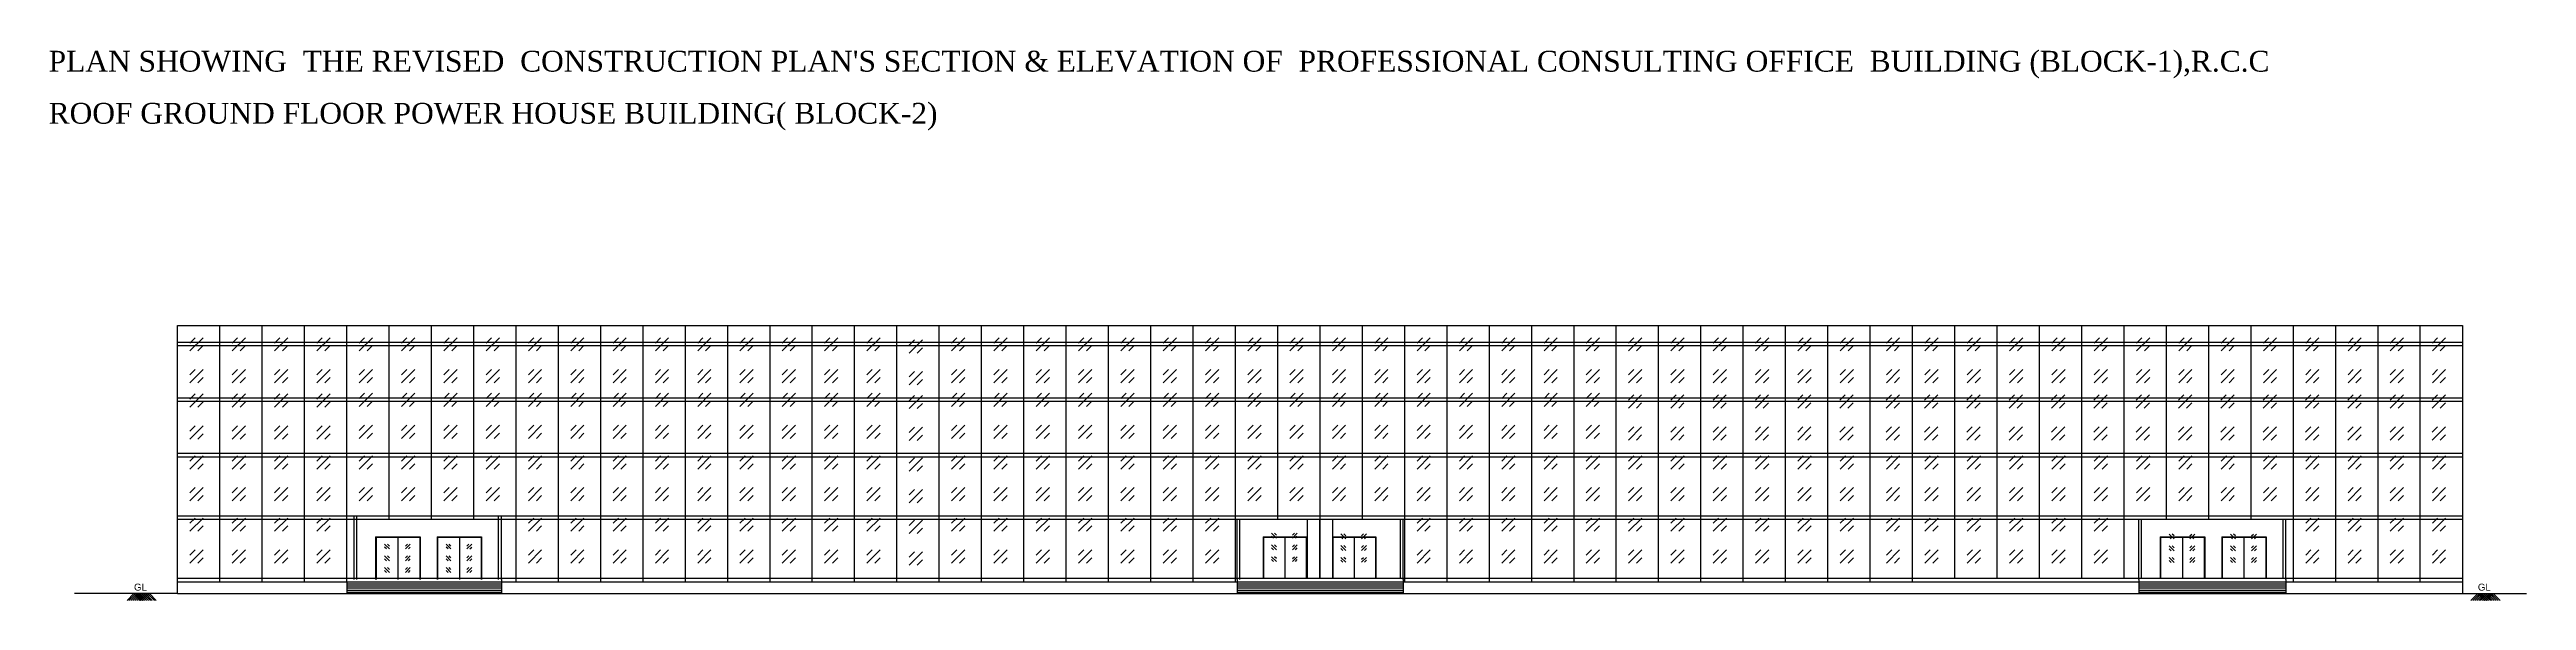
# Model space of a CAD drawing. Header units: metres. Extents: x 3229 to 14086, y -2906 to 1156.
# Drawn here: x 13890.8 to 14069.3, y -2724.7 to -2685 of the extents above; entities that cross this region are included whole.
import ezdxf

# ---------------------------------------------------------------- set-up
doc = ezdxf.new("R2010")
doc.units = ezdxf.units.M
doc.header["$MEASUREMENT"] = 0
doc.styles.add('i', font='romantic.ttf')
doc.styles.get("Standard").update_dxf_attribs({"font": 'arial.ttf'})

msp = doc.modelspace()

# ---------------------------------------------------------------- texts
at = {"color": 0, "insert": (13890.7, -2685.102), "char_height": 1.5, "width": 164.21929, "attachment_point": 1, "line_spacing_factor": 1.5, "style": 'i'}
msp.add_mtext("PLAN SHOWING  THE REVISED  CONSTRUCTION PLAN'S SECTION & ELEVATION OF  PROFESSIONAL CONSULTING OFFICE  BUILDING (BLOCK-1),R.C.C ROOF GROUND FLOOR POWER HOUSE BUILDING( BLOCK-2)", dxfattribs=at)

# ---------------------------------------------------------------- blocks, each defined once
blk = doc.blocks.new('GL')
at = {"ltscale": 0.2}
for p, q in [((10818685.39, -1728572.5), (10818684.9, -1728573)), ((10818685.53, -1728572.5), (10818685.04, -1728573)), ((10818685.67, -1728572.5), (10818685.18, -1728573)), ((10818685.81, -1728572.5), (10818685.32, -1728573)), ((10818685.39, -1728572.5), (10818685.88, -1728573)), ((10818685.95, -1728572.5), (10818685.46, -1728573)), ((10818685.53, -1728572.5), (10818686.02, -1728573)), ((10818686.09, -1728572.5), (10818685.6, -1728573)), ((10818685.67, -1728572.5), (10818686.16, -1728573)), ((10818686.23, -1728572.5), (10818685.74, -1728573)), ((10818685.81, -1728572.5), (10818686.3, -1728573)), ((10818686.37, -1728572.5), (10818685.88, -1728573)), ((10818685.95, -1728572.5), (10818686.44, -1728573)), ((10818686.51, -1728572.5), (10818686.02, -1728573)), ((10818686.09, -1728572.5), (10818686.58, -1728573)), ((10818686.23, -1728572.5), (10818686.72, -1728573)), ((10818686.37, -1728572.5), (10818686.87, -1728573)), ((10818686.51, -1728572.5), (10818687.01, -1728573))]:
    blk.add_line(p, q, dxfattribs=at)
at = {"ltscale": 0.2, "insert": (10818685.4, -1728571.79), "char_height": 0.5, "attachment_point": 1}
blk.add_mtext_dynamic_manual_height_columns('GL', width=6.2341, gutter_width=15, heights=[1.61], dxfattribs=at)

# ---------------------------------------------------------------- hatches: boundary and pattern name
at = {"ltscale": 0.2}
h = msp.add_hatch(dxfattribs=at)
h.set_pattern_fill('GOST_GLASS', color=0, scale=0.27)
h.set_pattern_definition([(45, (-29196581.7373, 4664351.4465), (2.29102597104, 0), [1.35, -1.89]), (45, (-29196581.1645, 4664351.4465), (2.29102597104, 0), [0.54, -2.7]), (45, (-29196581.7373, 4664352.0193), (2.29102597104, 0), [0.54, -2.7])])
edge = h.paths.add_edge_path()
edge.add_line((13902.628, -2708.949), (13902.628, -2705.537))
edge.add_line((13902.628, -2705.537), (13900.349, -2705.537))
edge.add_line((13900.349, -2705.537), (13900.349, -2709.346))
edge.add_line((13900.349, -2709.346), (13902.628, -2709.346))
h = msp.add_hatch(dxfattribs=at)
h.set_pattern_fill('GOST_GLASS', color=0, scale=0.27)
h.set_pattern_definition([(45, (-29196578.6873, 4664351.4465), (2.29102597104, 0), [1.35, -1.89]), (45, (-29196578.1145, 4664351.4465), (2.29102597104, 0), [0.54, -2.7]), (45, (-29196578.6873, 4664352.0193), (2.29102597104, 0), [0.54, -2.7])])
edge = h.paths.add_edge_path()
edge.add_line((13905.678, -2708.949), (13905.678, -2705.537))
edge.add_line((13905.678, -2705.537), (13903.399, -2705.537))
edge.add_line((13903.399, -2705.537), (13903.399, -2709.346))
edge.add_line((13903.399, -2709.346), (13905.678, -2709.346))
h = msp.add_hatch(dxfattribs=at)
h.set_pattern_fill('GOST_GLASS', color=0, scale=0.27)
h.set_pattern_definition([(45, (-29196575.6373, 4664351.4465), (2.29102597104, 0), [1.35, -1.89]), (45, (-29196575.0645, 4664351.4465), (2.29102597104, 0), [0.54, -2.7]), (45, (-29196575.6373, 4664352.0193), (2.29102597104, 0), [0.54, -2.7])])
edge = h.paths.add_edge_path()
edge.add_line((13908.728, -2708.949), (13908.728, -2705.537))
edge.add_line((13908.728, -2705.537), (13906.449, -2705.537))
edge.add_line((13906.449, -2705.537), (13906.449, -2709.346))
edge.add_line((13906.449, -2709.346), (13908.728, -2709.346))
h = msp.add_hatch(dxfattribs=at)
h.set_pattern_fill('GOST_GLASS', color=0, scale=0.27)
h.set_pattern_definition([(45, (-29196572.5873, 4664351.4465), (2.29102597104, 0), [1.35, -1.89]), (45, (-29196572.0145, 4664351.4465), (2.29102597104, 0), [0.54, -2.7]), (45, (-29196572.5873, 4664352.0193), (2.29102597104, 0), [0.54, -2.7])])
edge = h.paths.add_edge_path()
edge.add_line((13911.778, -2708.949), (13911.778, -2705.537))
edge.add_line((13911.778, -2705.537), (13909.499, -2705.537))
edge.add_line((13909.499, -2705.537), (13909.499, -2709.346))
edge.add_line((13909.499, -2709.346), (13911.778, -2709.346))
h = msp.add_hatch(dxfattribs=at)
h.set_pattern_fill('GOST_GLASS', color=0, scale=0.27)
h.set_pattern_definition([(45, (-29196569.5373, 4664351.4465), (2.29102597104, 0), [1.35, -1.89]), (45, (-29196568.9645, 4664351.4465), (2.29102597104, 0), [0.54, -2.7]), (45, (-29196569.5373, 4664352.0193), (2.29102597104, 0), [0.54, -2.7])])
edge = h.paths.add_edge_path()
edge.add_line((13914.828, -2708.949), (13914.828, -2705.537))
edge.add_line((13914.828, -2705.537), (13912.549, -2705.537))
edge.add_line((13912.549, -2705.537), (13912.549, -2709.346))
edge.add_line((13912.549, -2709.346), (13914.828, -2709.346))
h = msp.add_hatch(dxfattribs=at)
h.set_pattern_fill('GOST_GLASS', color=0, scale=0.27)
h.set_pattern_definition([(45, (-29196566.4873, 4664351.4465), (2.29102597104, 0), [1.35, -1.89]), (45, (-29196565.9145, 4664351.4465), (2.29102597104, 0), [0.54, -2.7]), (45, (-29196566.4873, 4664352.0193), (2.29102597104, 0), [0.54, -2.7])])
edge = h.paths.add_edge_path()
edge.add_line((13917.878, -2708.949), (13917.878, -2705.537))
edge.add_line((13917.878, -2705.537), (13915.599, -2705.537))
edge.add_line((13915.599, -2705.537), (13915.599, -2709.346))
edge.add_line((13915.599, -2709.346), (13917.878, -2709.346))
h = msp.add_hatch(dxfattribs=at)
h.set_pattern_fill('GOST_GLASS', color=0, scale=0.27)
h.set_pattern_definition([(45, (-29196563.4373, 4664351.4465), (2.29102597104, 0), [1.35, -1.89]), (45, (-29196562.8645, 4664351.4465), (2.29102597104, 0), [0.54, -2.7]), (45, (-29196563.4373, 4664352.0193), (2.29102597104, 0), [0.54, -2.7])])
edge = h.paths.add_edge_path()
edge.add_line((13920.928, -2708.949), (13920.928, -2705.537))
edge.add_line((13920.928, -2705.537), (13918.649, -2705.537))
edge.add_line((13918.649, -2705.537), (13918.649, -2709.346))
edge.add_line((13918.649, -2709.346), (13920.928, -2709.346))
h = msp.add_hatch(dxfattribs=at)
h.set_pattern_fill('GOST_GLASS', color=0, scale=0.27)
h.set_pattern_definition([(45, (-29196560.3873, 4664351.4465), (2.29102597104, 0), [1.35, -1.89]), (45, (-29196559.8145, 4664351.4465), (2.29102597104, 0), [0.54, -2.7]), (45, (-29196560.3873, 4664352.0193), (2.29102597104, 0), [0.54, -2.7])])
edge = h.paths.add_edge_path()
edge.add_line((13923.978, -2708.949), (13923.978, -2705.537))
edge.add_line((13923.978, -2705.537), (13921.699, -2705.537))
edge.add_line((13921.699, -2705.537), (13921.699, -2709.346))
edge.add_line((13921.699, -2709.346), (13923.978, -2709.346))
h = msp.add_hatch(dxfattribs=at)
h.set_pattern_fill('GOST_GLASS', color=0, scale=0.27)
h.set_pattern_definition([(45, (-29196557.3373, 4664351.4465), (2.29102597104, 0), [1.35, -1.89]), (45, (-29196556.7645, 4664351.4465), (2.29102597104, 0), [0.54, -2.7]), (45, (-29196557.3373, 4664352.0193), (2.29102597104, 0), [0.54, -2.7])])
edge = h.paths.add_edge_path()
edge.add_line((13927.028, -2708.949), (13927.028, -2705.537))
edge.add_line((13927.028, -2705.537), (13924.749, -2705.537))
edge.add_line((13924.749, -2705.537), (13924.749, -2709.346))
edge.add_line((13924.749, -2709.346), (13927.028, -2709.346))
h = msp.add_hatch(dxfattribs=at)
h.set_pattern_fill('GOST_GLASS', color=0, scale=0.27)
h.set_pattern_definition([(45, (-29196554.2873, 4664351.4465), (2.29102597104, 0), [1.35, -1.89]), (45, (-29196553.7145, 4664351.4465), (2.29102597104, 0), [0.54, -2.7]), (45, (-29196554.2873, 4664352.0193), (2.29102597104, 0), [0.54, -2.7])])
edge = h.paths.add_edge_path()
edge.add_line((13930.078, -2708.949), (13930.078, -2705.537))
edge.add_line((13930.078, -2705.537), (13927.799, -2705.537))
edge.add_line((13927.799, -2705.537), (13927.799, -2709.346))
edge.add_line((13927.799, -2709.346), (13930.078, -2709.346))
h = msp.add_hatch(dxfattribs=at)
h.set_pattern_fill('GOST_GLASS', color=0, scale=0.27)
h.set_pattern_definition([(45, (-29196551.2373, 4664351.4465), (2.29102597104, 0), [1.35, -1.89]), (45, (-29196550.6645, 4664351.4465), (2.29102597104, 0), [0.54, -2.7]), (45, (-29196551.2373, 4664352.0193), (2.29102597104, 0), [0.54, -2.7])])
edge = h.paths.add_edge_path()
edge.add_line((13933.128, -2708.949), (13933.128, -2705.537))
edge.add_line((13933.128, -2705.537), (13930.849, -2705.537))
edge.add_line((13930.849, -2705.537), (13930.849, -2709.346))
edge.add_line((13930.849, -2709.346), (13933.128, -2709.346))
h = msp.add_hatch(dxfattribs=at)
h.set_pattern_fill('GOST_GLASS', color=0, scale=0.27)
h.set_pattern_definition([(45, (-29196548.1873, 4664351.4465), (2.29102597104, 0), [1.35, -1.89]), (45, (-29196547.6145, 4664351.4465), (2.29102597104, 0), [0.54, -2.7]), (45, (-29196548.1873, 4664352.0193), (2.29102597104, 0), [0.54, -2.7])])
edge = h.paths.add_edge_path()
edge.add_line((13936.178, -2708.949), (13936.178, -2705.537))
edge.add_line((13936.178, -2705.537), (13933.899, -2705.537))
edge.add_line((13933.899, -2705.537), (13933.899, -2709.346))
edge.add_line((13933.899, -2709.346), (13936.178, -2709.346))
h = msp.add_hatch(dxfattribs=at)
h.set_pattern_fill('GOST_GLASS', color=0, scale=0.27)
h.set_pattern_definition([(45, (-29196545.1373, 4664351.4465), (2.29102597104, 0), [1.35, -1.89]), (45, (-29196544.5645, 4664351.4465), (2.29102597104, 0), [0.54, -2.7]), (45, (-29196545.1373, 4664352.0193), (2.29102597104, 0), [0.54, -2.7])])
edge = h.paths.add_edge_path()
edge.add_line((13939.228, -2708.949), (13939.228, -2705.537))
edge.add_line((13939.228, -2705.537), (13936.949, -2705.537))
edge.add_line((13936.949, -2705.537), (13936.949, -2709.346))
edge.add_line((13936.949, -2709.346), (13939.228, -2709.346))
h = msp.add_hatch(dxfattribs=at)
h.set_pattern_fill('GOST_GLASS', color=0, scale=0.27)
h.set_pattern_definition([(45, (-29196542.0873, 4664351.4465), (2.29102597104, 0), [1.35, -1.89]), (45, (-29196541.5145, 4664351.4465), (2.29102597104, 0), [0.54, -2.7]), (45, (-29196542.0873, 4664352.0193), (2.29102597104, 0), [0.54, -2.7])])
edge = h.paths.add_edge_path()
edge.add_line((13942.278, -2708.949), (13942.278, -2705.537))
edge.add_line((13942.278, -2705.537), (13939.999, -2705.537))
edge.add_line((13939.999, -2705.537), (13939.999, -2709.346))
edge.add_line((13939.999, -2709.346), (13942.278, -2709.346))
h = msp.add_hatch(dxfattribs=at)
h.set_pattern_fill('GOST_GLASS', color=0, scale=0.27)
h.set_pattern_definition([(45, (-29196539.0373, 4664351.4465), (2.29102597104, 0), [1.35, -1.89]), (45, (-29196538.4645, 4664351.4465), (2.29102597104, 0), [0.54, -2.7]), (45, (-29196539.0373, 4664352.0193), (2.29102597104, 0), [0.54, -2.7])])
edge = h.paths.add_edge_path()
edge.add_line((13945.328, -2708.949), (13945.328, -2705.537))
edge.add_line((13945.328, -2705.537), (13943.049, -2705.537))
edge.add_line((13943.049, -2705.537), (13943.049, -2709.346))
edge.add_line((13943.049, -2709.346), (13945.328, -2709.346))
h = msp.add_hatch(dxfattribs=at)
h.set_pattern_fill('GOST_GLASS', color=0, scale=0.27)
h.set_pattern_definition([(45, (-29196535.9873, 4664351.4465), (2.29102597104, 0), [1.35, -1.89]), (45, (-29196535.4145, 4664351.4465), (2.29102597104, 0), [0.54, -2.7]), (45, (-29196535.9873, 4664352.0193), (2.29102597104, 0), [0.54, -2.7])])
edge = h.paths.add_edge_path()
edge.add_line((13948.378, -2708.949), (13948.378, -2705.537))
edge.add_line((13948.378, -2705.537), (13946.099, -2705.537))
edge.add_line((13946.099, -2705.537), (13946.099, -2709.346))
edge.add_line((13946.099, -2709.346), (13948.378, -2709.346))
h = msp.add_hatch(dxfattribs=at)
h.set_pattern_fill('GOST_GLASS', color=0, scale=0.27)
h.set_pattern_definition([(45, (-29196532.9373, 4664351.4465), (2.29102597104, 0), [1.35, -1.89]), (45, (-29196532.3645, 4664351.4465), (2.29102597104, 0), [0.54, -2.7]), (45, (-29196532.9373, 4664352.0193), (2.29102597104, 0), [0.54, -2.7])])
edge = h.paths.add_edge_path()
edge.add_line((13951.428, -2708.949), (13951.428, -2705.537))
edge.add_line((13951.428, -2705.537), (13949.149, -2705.537))
edge.add_line((13949.149, -2705.537), (13949.149, -2709.346))
edge.add_line((13949.149, -2709.346), (13951.428, -2709.346))
h = msp.add_hatch(dxfattribs=at)
h.set_pattern_fill('GOST_GLASS', color=0, scale=0.27)
h.set_pattern_definition([(45, (-29196529.8873, 4664351.2965), (2.29102597104, 0), [1.35, -1.89]), (45, (-29196529.3145, 4664351.2965), (2.29102597104, 0), [0.54, -2.7]), (45, (-29196529.8873, 4664351.8693), (2.29102597104, 0), [0.54, -2.7])])
edge = h.paths.add_edge_path()
edge.add_line((13954.478, -2709.099), (13954.478, -2705.687))
edge.add_line((13954.478, -2705.687), (13952.199, -2705.687))
edge.add_line((13952.199, -2705.687), (13952.199, -2709.496))
edge.add_line((13952.199, -2709.496), (13954.478, -2709.496))
h = msp.add_hatch(dxfattribs=at)
h.set_pattern_fill('GOST_GLASS', color=0, scale=0.27)
h.set_pattern_definition([(45, (-29196526.8373, 4664351.4465), (2.29102597104, 0), [1.35, -1.89]), (45, (-29196526.2645, 4664351.4465), (2.29102597104, 0), [0.54, -2.7]), (45, (-29196526.8373, 4664352.0193), (2.29102597104, 0), [0.54, -2.7])])
edge = h.paths.add_edge_path()
edge.add_line((13957.528, -2708.949), (13957.528, -2705.537))
edge.add_line((13957.528, -2705.537), (13955.249, -2705.537))
edge.add_line((13955.249, -2705.537), (13955.249, -2709.346))
edge.add_line((13955.249, -2709.346), (13957.528, -2709.346))
h = msp.add_hatch(dxfattribs=at)
h.set_pattern_fill('GOST_GLASS', color=0, scale=0.27)
h.set_pattern_definition([(45, (-29196523.7873, 4664351.4465), (2.29102597104, 0), [1.35, -1.89]), (45, (-29196523.2145, 4664351.4465), (2.29102597104, 0), [0.54, -2.7]), (45, (-29196523.7873, 4664352.0193), (2.29102597104, 0), [0.54, -2.7])])
edge = h.paths.add_edge_path()
edge.add_line((13960.578, -2708.949), (13960.578, -2705.537))
edge.add_line((13960.578, -2705.537), (13958.299, -2705.537))
edge.add_line((13958.299, -2705.537), (13958.299, -2709.346))
edge.add_line((13958.299, -2709.346), (13960.578, -2709.346))
h = msp.add_hatch(dxfattribs=at)
h.set_pattern_fill('GOST_GLASS', color=0, scale=0.27)
h.set_pattern_definition([(45, (-29196520.7373, 4664351.4465), (2.29102597104, 0), [1.35, -1.89]), (45, (-29196520.1645, 4664351.4465), (2.29102597104, 0), [0.54, -2.7]), (45, (-29196520.7373, 4664352.0193), (2.29102597104, 0), [0.54, -2.7])])
edge = h.paths.add_edge_path()
edge.add_line((13963.628, -2708.949), (13963.628, -2705.537))
edge.add_line((13963.628, -2705.537), (13961.349, -2705.537))
edge.add_line((13961.349, -2705.537), (13961.349, -2709.346))
edge.add_line((13961.349, -2709.346), (13963.628, -2709.346))
h = msp.add_hatch(dxfattribs=at)
h.set_pattern_fill('GOST_GLASS', color=0, scale=0.27)
h.set_pattern_definition([(45, (-29196517.6873, 4664351.4465), (2.29102597104, 0), [1.35, -1.89]), (45, (-29196517.1145, 4664351.4465), (2.29102597104, 0), [0.54, -2.7]), (45, (-29196517.6873, 4664352.0193), (2.29102597104, 0), [0.54, -2.7])])
edge = h.paths.add_edge_path()
edge.add_line((13966.678, -2708.949), (13966.678, -2705.537))
edge.add_line((13966.678, -2705.537), (13964.399, -2705.537))
edge.add_line((13964.399, -2705.537), (13964.399, -2709.346))
edge.add_line((13964.399, -2709.346), (13966.678, -2709.346))
h = msp.add_hatch(dxfattribs=at)
h.set_pattern_fill('GOST_GLASS', color=0, scale=0.27)
h.set_pattern_definition([(45, (-29196514.6373, 4664351.4465), (2.29102597104, 0), [1.35, -1.89]), (45, (-29196514.0645, 4664351.4465), (2.29102597104, 0), [0.54, -2.7]), (45, (-29196514.6373, 4664352.0193), (2.29102597104, 0), [0.54, -2.7])])
edge = h.paths.add_edge_path()
edge.add_line((13969.728, -2708.949), (13969.728, -2705.537))
edge.add_line((13969.728, -2705.537), (13967.449, -2705.537))
edge.add_line((13967.449, -2705.537), (13967.449, -2709.346))
edge.add_line((13967.449, -2709.346), (13969.728, -2709.346))
h = msp.add_hatch(dxfattribs=at)
h.set_pattern_fill('GOST_GLASS', color=0, scale=0.27)
h.set_pattern_definition([(45, (-29196511.5873, 4664351.4465), (2.29102597104, 0), [1.35, -1.89]), (45, (-29196511.0145, 4664351.4465), (2.29102597104, 0), [0.54, -2.7]), (45, (-29196511.5873, 4664352.0193), (2.29102597104, 0), [0.54, -2.7])])
edge = h.paths.add_edge_path()
edge.add_line((13972.778, -2708.949), (13972.778, -2705.537))
edge.add_line((13972.778, -2705.537), (13970.499, -2705.537))
edge.add_line((13970.499, -2705.537), (13970.499, -2709.346))
edge.add_line((13970.499, -2709.346), (13972.778, -2709.346))
h = msp.add_hatch(dxfattribs=at)
h.set_pattern_fill('GOST_GLASS', color=0, scale=0.27)
h.set_pattern_definition([(45, (-29196508.5373, 4664351.4465), (2.29102597104, 0), [1.35, -1.89]), (45, (-29196507.9645, 4664351.4465), (2.29102597104, 0), [0.54, -2.7]), (45, (-29196508.5373, 4664352.0193), (2.29102597104, 0), [0.54, -2.7])])
edge = h.paths.add_edge_path()
edge.add_line((13975.828, -2708.949), (13975.828, -2705.537))
edge.add_line((13975.828, -2705.537), (13973.549, -2705.537))
edge.add_line((13973.549, -2705.537), (13973.549, -2709.346))
edge.add_line((13973.549, -2709.346), (13975.828, -2709.346))
h = msp.add_hatch(dxfattribs=at)
h.set_pattern_fill('GOST_GLASS', color=0, scale=0.27)
h.set_pattern_definition([(45, (-29196505.4873, 4664351.4465), (2.29102597104, 0), [1.35, -1.89]), (45, (-29196504.9145, 4664351.4465), (2.29102597104, 0), [0.54, -2.7]), (45, (-29196505.4873, 4664352.0193), (2.29102597104, 0), [0.54, -2.7])])
edge = h.paths.add_edge_path()
edge.add_line((13978.878, -2708.949), (13978.878, -2705.537))
edge.add_line((13978.878, -2705.537), (13976.599, -2705.537))
edge.add_line((13976.599, -2705.537), (13976.599, -2709.346))
edge.add_line((13976.599, -2709.346), (13978.878, -2709.346))
h = msp.add_hatch(dxfattribs=at)
h.set_pattern_fill('GOST_GLASS', color=0, scale=0.27)
h.set_pattern_definition([(45, (-29196502.4471, 4664351.4465), (2.29102597104, 0), [1.35, -1.89]), (45, (-29196501.8743, 4664351.4465), (2.29102597104, 0), [0.54, -2.7]), (45, (-29196502.4471, 4664352.0193), (2.29102597104, 0), [0.54, -2.7])])
edge = h.paths.add_edge_path()
edge.add_line((13981.918, -2708.949), (13981.918, -2705.537))
edge.add_line((13981.918, -2705.537), (13979.639, -2705.537))
edge.add_line((13979.639, -2705.537), (13979.639, -2709.346))
edge.add_line((13979.639, -2709.346), (13981.918, -2709.346))
h = msp.add_hatch(dxfattribs=at)
h.set_pattern_fill('GOST_GLASS', color=0, scale=0.27)
h.set_pattern_definition([(45, (-29196499.3873, 4664351.4465), (2.29102597104, 0), [1.35, -1.89]), (45, (-29196498.8145, 4664351.4465), (2.29102597104, 0), [0.54, -2.7]), (45, (-29196499.3873, 4664352.0193), (2.29102597104, 0), [0.54, -2.7])])
edge = h.paths.add_edge_path()
edge.add_line((13984.978, -2708.949), (13984.978, -2705.537))
edge.add_line((13984.978, -2705.537), (13982.699, -2705.537))
edge.add_line((13982.699, -2705.537), (13982.699, -2709.346))
edge.add_line((13982.699, -2709.346), (13984.978, -2709.346))
h = msp.add_hatch(dxfattribs=at)
h.set_pattern_fill('GOST_GLASS', color=0, scale=0.27)
h.set_pattern_definition([(45, (-29196496.3373, 4664351.4465), (2.29102597104, 0), [1.35, -1.89]), (45, (-29196495.7645, 4664351.4465), (2.29102597104, 0), [0.54, -2.7]), (45, (-29196496.3373, 4664352.0193), (2.29102597104, 0), [0.54, -2.7])])
edge = h.paths.add_edge_path()
edge.add_line((13988.028, -2708.949), (13988.028, -2705.537))
edge.add_line((13988.028, -2705.537), (13985.749, -2705.537))
edge.add_line((13985.749, -2705.537), (13985.749, -2709.346))
edge.add_line((13985.749, -2709.346), (13988.028, -2709.346))
h = msp.add_hatch(dxfattribs=at)
h.set_pattern_fill('GOST_GLASS', color=0, scale=0.27)
h.set_pattern_definition([(45, (-29196493.2873, 4664351.4465), (2.29102597104, 0), [1.35, -1.89]), (45, (-29196492.7145, 4664351.4465), (2.29102597104, 0), [0.54, -2.7]), (45, (-29196493.2873, 4664352.0193), (2.29102597104, 0), [0.54, -2.7])])
edge = h.paths.add_edge_path()
edge.add_line((13991.078, -2708.949), (13991.078, -2705.537))
edge.add_line((13991.078, -2705.537), (13988.799, -2705.537))
edge.add_line((13988.799, -2705.537), (13988.799, -2709.346))
edge.add_line((13988.799, -2709.346), (13991.078, -2709.346))
h = msp.add_hatch(dxfattribs=at)
h.set_pattern_fill('GOST_GLASS', color=0, scale=0.27)
h.set_pattern_definition([(45, (-29196490.2373, 4664351.4465), (2.29102597104, 0), [1.35, -1.89]), (45, (-29196489.6645, 4664351.4465), (2.29102597104, 0), [0.54, -2.7]), (45, (-29196490.2373, 4664352.0193), (2.29102597104, 0), [0.54, -2.7])])
edge = h.paths.add_edge_path()
edge.add_line((13994.128, -2708.949), (13994.128, -2705.537))
edge.add_line((13994.128, -2705.537), (13991.849, -2705.537))
edge.add_line((13991.849, -2705.537), (13991.849, -2709.346))
edge.add_line((13991.849, -2709.346), (13994.128, -2709.346))
h = msp.add_hatch(dxfattribs=at)
h.set_pattern_fill('GOST_GLASS', color=0, scale=0.27)
h.set_pattern_definition([(45, (-29196487.1873, 4664351.4465), (2.29102597104, 0), [1.35, -1.89]), (45, (-29196486.6145, 4664351.4465), (2.29102597104, 0), [0.54, -2.7]), (45, (-29196487.1873, 4664352.0193), (2.29102597104, 0), [0.54, -2.7])])
edge = h.paths.add_edge_path()
edge.add_line((13997.178, -2708.949), (13997.178, -2705.537))
edge.add_line((13997.178, -2705.537), (13994.899, -2705.537))
edge.add_line((13994.899, -2705.537), (13994.899, -2709.346))
edge.add_line((13994.899, -2709.346), (13997.178, -2709.346))
h = msp.add_hatch(dxfattribs=at)
h.set_pattern_fill('GOST_GLASS', color=0, scale=0.27)
h.set_pattern_definition([(45, (-29196484.1373, 4664351.4465), (2.29102597104, 0), [1.35, -1.89]), (45, (-29196483.5645, 4664351.4465), (2.29102597104, 0), [0.54, -2.7]), (45, (-29196484.1373, 4664352.0193), (2.29102597104, 0), [0.54, -2.7])])
edge = h.paths.add_edge_path()
edge.add_line((14000.228, -2708.949), (14000.228, -2705.537))
edge.add_line((14000.228, -2705.537), (13997.949, -2705.537))
edge.add_line((13997.949, -2705.537), (13997.949, -2709.346))
edge.add_line((13997.949, -2709.346), (14000.228, -2709.346))
h = msp.add_hatch(dxfattribs=at)
h.set_pattern_fill('GOST_GLASS', color=0, scale=0.27)
h.set_pattern_definition([(45, (-29196481.0873, 4664351.4465), (2.29102597104, 0), [1.35, -1.89]), (45, (-29196480.5145, 4664351.4465), (2.29102597104, 0), [0.54, -2.7]), (45, (-29196481.0873, 4664352.0193), (2.29102597104, 0), [0.54, -2.7])])
edge = h.paths.add_edge_path()
edge.add_line((14003.278, -2708.949), (14003.278, -2705.537))
edge.add_line((14003.278, -2705.537), (14000.999, -2705.537))
edge.add_line((14000.999, -2705.537), (14000.999, -2709.346))
edge.add_line((14000.999, -2709.346), (14003.278, -2709.346))
h = msp.add_hatch(dxfattribs=at)
h.set_pattern_fill('GOST_GLASS', color=0, scale=0.27)
h.set_pattern_definition([(45, (-29196478.0373, 4664351.4465), (2.29102597104, 0), [1.35, -1.89]), (45, (-29196477.4645, 4664351.4465), (2.29102597104, 0), [0.54, -2.7]), (45, (-29196478.0373, 4664352.0193), (2.29102597104, 0), [0.54, -2.7])])
edge = h.paths.add_edge_path()
edge.add_line((14006.328, -2708.949), (14006.328, -2705.537))
edge.add_line((14006.328, -2705.537), (14004.049, -2705.537))
edge.add_line((14004.049, -2705.537), (14004.049, -2709.346))
edge.add_line((14004.049, -2709.346), (14006.328, -2709.346))
h = msp.add_hatch(dxfattribs=at)
h.set_pattern_fill('GOST_GLASS', color=0, scale=0.27)
h.set_pattern_definition([(45, (-29196474.9873, 4664351.4465), (2.29102597104, 0), [1.35, -1.89]), (45, (-29196474.4145, 4664351.4465), (2.29102597104, 0), [0.54, -2.7]), (45, (-29196474.9873, 4664352.0193), (2.29102597104, 0), [0.54, -2.7])])
edge = h.paths.add_edge_path()
edge.add_line((14009.378, -2708.949), (14009.378, -2705.537))
edge.add_line((14009.378, -2705.537), (14007.099, -2705.537))
edge.add_line((14007.099, -2705.537), (14007.099, -2709.346))
edge.add_line((14007.099, -2709.346), (14009.378, -2709.346))
h = msp.add_hatch(dxfattribs=at)
h.set_pattern_fill('GOST_GLASS', color=0, scale=0.27)
h.set_pattern_definition([(45, (-29196471.9373, 4664351.4465), (2.29102597104, 0), [1.35, -1.89]), (45, (-29196471.3645, 4664351.4465), (2.29102597104, 0), [0.54, -2.7]), (45, (-29196471.9373, 4664352.0193), (2.29102597104, 0), [0.54, -2.7])])
edge = h.paths.add_edge_path()
edge.add_line((14012.428, -2708.949), (14012.428, -2705.537))
edge.add_line((14012.428, -2705.537), (14010.149, -2705.537))
edge.add_line((14010.149, -2705.537), (14010.149, -2709.346))
edge.add_line((14010.149, -2709.346), (14012.428, -2709.346))
h = msp.add_hatch(dxfattribs=at)
h.set_pattern_fill('GOST_GLASS', color=0, scale=0.27)
h.set_pattern_definition([(45, (-29196468.8873, 4664351.4465), (2.29102597104, 0), [1.35, -1.89]), (45, (-29196468.3145, 4664351.4465), (2.29102597104, 0), [0.54, -2.7]), (45, (-29196468.8873, 4664352.0193), (2.29102597104, 0), [0.54, -2.7])])
edge = h.paths.add_edge_path()
edge.add_line((14015.478, -2708.949), (14015.478, -2705.537))
edge.add_line((14015.478, -2705.537), (14013.199, -2705.537))
edge.add_line((14013.199, -2705.537), (14013.199, -2709.346))
edge.add_line((14013.199, -2709.346), (14015.478, -2709.346))
h = msp.add_hatch(dxfattribs=at)
h.set_pattern_fill('GOST_GLASS', color=0, scale=0.27)
h.set_pattern_definition([(45, (-29196465.8373, 4664351.4465), (2.29102597104, 0), [1.35, -1.89]), (45, (-29196465.2645, 4664351.4465), (2.29102597104, 0), [0.54, -2.7]), (45, (-29196465.8373, 4664352.0193), (2.29102597104, 0), [0.54, -2.7])])
edge = h.paths.add_edge_path()
edge.add_line((14018.528, -2708.949), (14018.528, -2705.537))
edge.add_line((14018.528, -2705.537), (14016.249, -2705.537))
edge.add_line((14016.249, -2705.537), (14016.249, -2709.346))
edge.add_line((14016.249, -2709.346), (14018.528, -2709.346))
h = msp.add_hatch(dxfattribs=at)
h.set_pattern_fill('GOST_GLASS', color=0, scale=0.27)
h.set_pattern_definition([(45, (-29196462.7873, 4664351.4465), (2.29102597104, 0), [1.35, -1.89]), (45, (-29196462.2145, 4664351.4465), (2.29102597104, 0), [0.54, -2.7]), (45, (-29196462.7873, 4664352.0193), (2.29102597104, 0), [0.54, -2.7])])
edge = h.paths.add_edge_path()
edge.add_line((14021.578, -2708.949), (14021.578, -2705.537))
edge.add_line((14021.578, -2705.537), (14019.299, -2705.537))
edge.add_line((14019.299, -2705.537), (14019.299, -2709.346))
edge.add_line((14019.299, -2709.346), (14021.578, -2709.346))
h = msp.add_hatch(dxfattribs=at)
h.set_pattern_fill('GOST_GLASS', color=0, scale=0.27)
h.set_pattern_definition([(45, (-29196459.4576, 4664351.4465), (2.29102597104, 0), [1.35, -1.89]), (45, (-29196458.8848, 4664351.4465), (2.29102597104, 0), [0.54, -2.7]), (45, (-29196459.4576, 4664352.0193), (2.29102597104, 0), [0.54, -2.7])])
edge = h.paths.add_edge_path()
edge.add_line((14024.907, -2708.949), (14024.907, -2705.537))
edge.add_line((14024.907, -2705.537), (14022.628, -2705.537))
edge.add_line((14022.628, -2705.537), (14022.628, -2709.346))
edge.add_line((14022.628, -2709.346), (14024.907, -2709.346))
h = msp.add_hatch(dxfattribs=at)
h.set_pattern_fill('GOST_GLASS', color=0, scale=0.27)
h.set_pattern_definition([(45, (-29196456.6873, 4664351.4465), (2.29102597104, 0), [1.35, -1.89]), (45, (-29196456.1145, 4664351.4465), (2.29102597104, 0), [0.54, -2.7]), (45, (-29196456.6873, 4664352.0193), (2.29102597104, 0), [0.54, -2.7])])
edge = h.paths.add_edge_path()
edge.add_line((14027.678, -2708.949), (14027.678, -2705.537))
edge.add_line((14027.678, -2705.537), (14025.399, -2705.537))
edge.add_line((14025.399, -2705.537), (14025.399, -2709.346))
edge.add_line((14025.399, -2709.346), (14027.678, -2709.346))
h = msp.add_hatch(dxfattribs=at)
h.set_pattern_fill('GOST_GLASS', color=0, scale=0.27)
h.set_pattern_definition([(45, (-29196453.6373, 4664351.4465), (2.29102597104, 0), [1.35, -1.89]), (45, (-29196453.0645, 4664351.4465), (2.29102597104, 0), [0.54, -2.7]), (45, (-29196453.6373, 4664352.0193), (2.29102597104, 0), [0.54, -2.7])])
edge = h.paths.add_edge_path()
edge.add_line((14030.728, -2708.949), (14030.728, -2705.537))
edge.add_line((14030.728, -2705.537), (14028.449, -2705.537))
edge.add_line((14028.449, -2705.537), (14028.449, -2709.346))
edge.add_line((14028.449, -2709.346), (14030.728, -2709.346))
h = msp.add_hatch(dxfattribs=at)
h.set_pattern_fill('GOST_GLASS', color=0, scale=0.27)
h.set_pattern_definition([(45, (-29196450.5873, 4664351.4465), (2.29102597104, 0), [1.35, -1.89]), (45, (-29196450.0145, 4664351.4465), (2.29102597104, 0), [0.54, -2.7]), (45, (-29196450.5873, 4664352.0193), (2.29102597104, 0), [0.54, -2.7])])
edge = h.paths.add_edge_path()
edge.add_line((14033.778, -2708.949), (14033.778, -2705.537))
edge.add_line((14033.778, -2705.537), (14031.499, -2705.537))
edge.add_line((14031.499, -2705.537), (14031.499, -2709.346))
edge.add_line((14031.499, -2709.346), (14033.778, -2709.346))
h = msp.add_hatch(dxfattribs=at)
h.set_pattern_fill('GOST_GLASS', color=0, scale=0.27)
h.set_pattern_definition([(45, (-29196447.5373, 4664351.4465), (2.29102597104, 0), [1.35, -1.89]), (45, (-29196446.9645, 4664351.4465), (2.29102597104, 0), [0.54, -2.7]), (45, (-29196447.5373, 4664352.0193), (2.29102597104, 0), [0.54, -2.7])])
edge = h.paths.add_edge_path()
edge.add_line((14036.828, -2708.949), (14036.828, -2705.537))
edge.add_line((14036.828, -2705.537), (14034.549, -2705.537))
edge.add_line((14034.549, -2705.537), (14034.549, -2709.346))
edge.add_line((14034.549, -2709.346), (14036.828, -2709.346))
h = msp.add_hatch(dxfattribs=at)
h.set_pattern_fill('GOST_GLASS', color=0, scale=0.27)
h.set_pattern_definition([(45, (-29196444.4873, 4664351.4465), (2.29102597104, 0), [1.35, -1.89]), (45, (-29196443.9145, 4664351.4465), (2.29102597104, 0), [0.54, -2.7]), (45, (-29196444.4873, 4664352.0193), (2.29102597104, 0), [0.54, -2.7])])
edge = h.paths.add_edge_path()
edge.add_line((14039.878, -2708.949), (14039.878, -2705.537))
edge.add_line((14039.878, -2705.537), (14037.599, -2705.537))
edge.add_line((14037.599, -2705.537), (14037.599, -2709.346))
edge.add_line((14037.599, -2709.346), (14039.878, -2709.346))
h = msp.add_hatch(dxfattribs=at)
h.set_pattern_fill('GOST_GLASS', color=0, scale=0.27)
h.set_pattern_definition([(45, (-29196441.4373, 4664351.4465), (2.29102597104, 0), [1.35, -1.89]), (45, (-29196440.8645, 4664351.4465), (2.29102597104, 0), [0.54, -2.7]), (45, (-29196441.4373, 4664352.0193), (2.29102597104, 0), [0.54, -2.7])])
edge = h.paths.add_edge_path()
edge.add_line((14042.928, -2708.949), (14042.928, -2705.537))
edge.add_line((14042.928, -2705.537), (14040.649, -2705.537))
edge.add_line((14040.649, -2705.537), (14040.649, -2709.346))
edge.add_line((14040.649, -2709.346), (14042.928, -2709.346))
h = msp.add_hatch(dxfattribs=at)
h.set_pattern_fill('GOST_GLASS', color=0, scale=0.27)
h.set_pattern_definition([(45, (-29196438.3873, 4664351.4465), (2.29102597104, 0), [1.35, -1.89]), (45, (-29196437.8145, 4664351.4465), (2.29102597104, 0), [0.54, -2.7]), (45, (-29196438.3873, 4664352.0193), (2.29102597104, 0), [0.54, -2.7])])
edge = h.paths.add_edge_path()
edge.add_line((14045.978, -2708.949), (14045.978, -2705.537))
edge.add_line((14045.978, -2705.537), (14043.699, -2705.537))
edge.add_line((14043.699, -2705.537), (14043.699, -2709.346))
edge.add_line((14043.699, -2709.346), (14045.978, -2709.346))
h = msp.add_hatch(dxfattribs=at)
h.set_pattern_fill('GOST_GLASS', color=0, scale=0.27)
h.set_pattern_definition([(45, (-29196435.3373, 4664351.4465), (2.29102597104, 0), [1.35, -1.89]), (45, (-29196434.7645, 4664351.4465), (2.29102597104, 0), [0.54, -2.7]), (45, (-29196435.3373, 4664352.0193), (2.29102597104, 0), [0.54, -2.7])])
edge = h.paths.add_edge_path()
edge.add_line((14049.028, -2708.949), (14049.028, -2705.537))
edge.add_line((14049.028, -2705.537), (14046.749, -2705.537))
edge.add_line((14046.749, -2705.537), (14046.749, -2709.346))
edge.add_line((14046.749, -2709.346), (14049.028, -2709.346))
h = msp.add_hatch(dxfattribs=at)
h.set_pattern_fill('GOST_GLASS', color=0, scale=0.27)
h.set_pattern_definition([(45, (-29196432.2873, 4664351.4465), (2.29102597104, 0), [1.35, -1.89]), (45, (-29196431.7145, 4664351.4465), (2.29102597104, 0), [0.54, -2.7]), (45, (-29196432.2873, 4664352.0193), (2.29102597104, 0), [0.54, -2.7])])
edge = h.paths.add_edge_path()
edge.add_line((14052.078, -2708.949), (14052.078, -2705.537))
edge.add_line((14052.078, -2705.537), (14049.799, -2705.537))
edge.add_line((14049.799, -2705.537), (14049.799, -2709.346))
edge.add_line((14049.799, -2709.346), (14052.078, -2709.346))
h = msp.add_hatch(dxfattribs=at)
h.set_pattern_fill('GOST_GLASS', color=0, scale=0.27)
h.set_pattern_definition([(45, (-29196429.2373, 4664351.4465), (2.29102597104, 0), [1.35, -1.89]), (45, (-29196428.6645, 4664351.4465), (2.29102597104, 0), [0.54, -2.7]), (45, (-29196429.2373, 4664352.0193), (2.29102597104, 0), [0.54, -2.7])])
edge = h.paths.add_edge_path()
edge.add_line((14055.128, -2708.949), (14055.128, -2705.537))
edge.add_line((14055.128, -2705.537), (14052.849, -2705.537))
edge.add_line((14052.849, -2705.537), (14052.849, -2709.346))
edge.add_line((14052.849, -2709.346), (14055.128, -2709.346))
h = msp.add_hatch(dxfattribs=at)
h.set_pattern_fill('GOST_GLASS', color=0, scale=0.27)
h.set_pattern_definition([(45, (-29196426.1873, 4664351.4465), (2.29102597104, 0), [1.35, -1.89]), (45, (-29196425.6145, 4664351.4465), (2.29102597104, 0), [0.54, -2.7]), (45, (-29196426.1873, 4664352.0193), (2.29102597104, 0), [0.54, -2.7])])
edge = h.paths.add_edge_path()
edge.add_line((14058.178, -2708.949), (14058.178, -2705.537))
edge.add_line((14058.178, -2705.537), (14055.899, -2705.537))
edge.add_line((14055.899, -2705.537), (14055.899, -2709.346))
edge.add_line((14055.899, -2709.346), (14058.178, -2709.346))
h = msp.add_hatch(dxfattribs=at)
h.set_pattern_fill('GOST_GLASS', color=0, scale=0.27)
h.set_pattern_definition([(45, (-29196423.1373, 4664351.4465), (2.29102597104, 0), [1.35, -1.89]), (45, (-29196422.5645, 4664351.4465), (2.29102597104, 0), [0.54, -2.7]), (45, (-29196423.1373, 4664352.0193), (2.29102597104, 0), [0.54, -2.7])])
edge = h.paths.add_edge_path()
edge.add_line((14061.228, -2708.949), (14061.228, -2705.537))
edge.add_line((14061.228, -2705.537), (14058.949, -2705.537))
edge.add_line((14058.949, -2705.537), (14058.949, -2709.346))
edge.add_line((14058.949, -2709.346), (14061.228, -2709.346))
h = msp.add_hatch(dxfattribs=at)
h.set_pattern_fill('GOST_GLASS', color=0, scale=0.27)
h.set_pattern_definition([(45, (-29196420.1069, 4664351.4465), (2.29102597104, 0), [1.35, -1.89]), (45, (-29196419.5341, 4664351.4465), (2.29102597104, 0), [0.54, -2.7]), (45, (-29196420.1069, 4664352.0193), (2.29102597104, 0), [0.54, -2.7])])
edge = h.paths.add_edge_path()
edge.add_line((14064.258, -2708.949), (14064.258, -2705.537))
edge.add_line((14064.258, -2705.537), (14061.979, -2705.537))
edge.add_line((14061.979, -2705.537), (14061.979, -2709.346))
edge.add_line((14061.979, -2709.346), (14064.258, -2709.346))
h = msp.add_hatch(dxfattribs=at)
h.set_pattern_fill('GOST_GLASS', color=0, scale=0.27)
h.set_pattern_definition([(45, (-29196581.7373, 4664347.3934), (2.29102597104, 0), [1.35, -1.89]), (45, (-29196581.1645, 4664347.3934), (2.29102597104, 0), [0.54, -2.7]), (45, (-29196581.7373, 4664347.9661), (2.29102597104, 0), [0.54, -2.7])])
edge = h.paths.add_edge_path()
edge.add_line((13902.628, -2713.002), (13902.628, -2709.59))
edge.add_line((13902.628, -2709.59), (13900.349, -2709.59))
edge.add_line((13900.349, -2709.59), (13900.349, -2713.399))
edge.add_line((13900.349, -2713.399), (13902.628, -2713.399))
h = msp.add_hatch(dxfattribs=at)
h.set_pattern_fill('GOST_GLASS', color=0, scale=0.27)
h.set_pattern_definition([(45, (-29196578.6873, 4664347.3934), (2.29102597104, 0), [1.35, -1.89]), (45, (-29196578.1145, 4664347.3934), (2.29102597104, 0), [0.54, -2.7]), (45, (-29196578.6873, 4664347.9661), (2.29102597104, 0), [0.54, -2.7])])
edge = h.paths.add_edge_path()
edge.add_line((13905.678, -2713.002), (13905.678, -2709.59))
edge.add_line((13905.678, -2709.59), (13903.399, -2709.59))
edge.add_line((13903.399, -2709.59), (13903.399, -2713.399))
edge.add_line((13903.399, -2713.399), (13905.678, -2713.399))
h = msp.add_hatch(dxfattribs=at)
h.set_pattern_fill('GOST_GLASS', color=0, scale=0.27)
h.set_pattern_definition([(45, (-29196575.6373, 4664347.3934), (2.29102597104, 0), [1.35, -1.89]), (45, (-29196575.0645, 4664347.3934), (2.29102597104, 0), [0.54, -2.7]), (45, (-29196575.6373, 4664347.9661), (2.29102597104, 0), [0.54, -2.7])])
edge = h.paths.add_edge_path()
edge.add_line((13908.728, -2713.002), (13908.728, -2709.59))
edge.add_line((13908.728, -2709.59), (13906.449, -2709.59))
edge.add_line((13906.449, -2709.59), (13906.449, -2713.399))
edge.add_line((13906.449, -2713.399), (13908.728, -2713.399))
h = msp.add_hatch(dxfattribs=at)
h.set_pattern_fill('GOST_GLASS', color=0, scale=0.27)
h.set_pattern_definition([(45, (-29196572.5873, 4664347.3934), (2.29102597104, 0), [1.35, -1.89]), (45, (-29196572.0145, 4664347.3934), (2.29102597104, 0), [0.54, -2.7]), (45, (-29196572.5873, 4664347.9661), (2.29102597104, 0), [0.54, -2.7])])
edge = h.paths.add_edge_path()
edge.add_line((13911.778, -2713.002), (13911.778, -2709.59))
edge.add_line((13911.778, -2709.59), (13909.499, -2709.59))
edge.add_line((13909.499, -2709.59), (13909.499, -2713.399))
edge.add_line((13909.499, -2713.399), (13911.778, -2713.399))
h = msp.add_hatch(dxfattribs=at)
h.set_pattern_fill('GOST_GLASS', color=0, scale=0.27)
h.set_pattern_definition([(45, (-29196569.5373, 4664347.4415), (2.29102597104, 0), [1.35, -1.89]), (45, (-29196568.9645, 4664347.4415), (2.29102597104, 0), [0.54, -2.7]), (45, (-29196569.5373, 4664348.0143), (2.29102597104, 0), [0.54, -2.7])])
edge = h.paths.add_edge_path()
edge.add_line((13914.828, -2712.954), (13914.828, -2709.542))
edge.add_line((13914.828, -2709.542), (13912.549, -2709.542))
edge.add_line((13912.549, -2709.542), (13912.549, -2713.351))
edge.add_line((13912.549, -2713.351), (13914.828, -2713.351))
h = msp.add_hatch(dxfattribs=at)
h.set_pattern_fill('GOST_GLASS', color=0, scale=0.27)
h.set_pattern_definition([(45, (-29196566.4873, 4664347.4415), (2.29102597104, 0), [1.35, -1.89]), (45, (-29196565.9145, 4664347.4415), (2.29102597104, 0), [0.54, -2.7]), (45, (-29196566.4873, 4664348.0143), (2.29102597104, 0), [0.54, -2.7])])
edge = h.paths.add_edge_path()
edge.add_line((13917.878, -2712.954), (13917.878, -2709.542))
edge.add_line((13917.878, -2709.542), (13915.599, -2709.542))
edge.add_line((13915.599, -2709.542), (13915.599, -2713.351))
edge.add_line((13915.599, -2713.351), (13917.878, -2713.351))
h = msp.add_hatch(dxfattribs=at)
h.set_pattern_fill('GOST_GLASS', color=0, scale=0.27)
h.set_pattern_definition([(45, (-29196563.4373, 4664347.4415), (2.29102597104, 0), [1.35, -1.89]), (45, (-29196562.8645, 4664347.4415), (2.29102597104, 0), [0.54, -2.7]), (45, (-29196563.4373, 4664348.0143), (2.29102597104, 0), [0.54, -2.7])])
edge = h.paths.add_edge_path()
edge.add_line((13920.928, -2712.954), (13920.928, -2709.542))
edge.add_line((13920.928, -2709.542), (13918.649, -2709.542))
edge.add_line((13918.649, -2709.542), (13918.649, -2713.351))
edge.add_line((13918.649, -2713.351), (13920.928, -2713.351))
h = msp.add_hatch(dxfattribs=at)
h.set_pattern_fill('GOST_GLASS', color=0, scale=0.27)
h.set_pattern_definition([(45, (-29196560.3873, 4664347.4415), (2.29102597104, 0), [1.35, -1.89]), (45, (-29196559.8145, 4664347.4415), (2.29102597104, 0), [0.54, -2.7]), (45, (-29196560.3873, 4664348.0143), (2.29102597104, 0), [0.54, -2.7])])
edge = h.paths.add_edge_path()
edge.add_line((13923.978, -2712.954), (13923.978, -2709.542))
edge.add_line((13923.978, -2709.542), (13921.699, -2709.542))
edge.add_line((13921.699, -2709.542), (13921.699, -2713.351))
edge.add_line((13921.699, -2713.351), (13923.978, -2713.351))
h = msp.add_hatch(dxfattribs=at)
h.set_pattern_fill('GOST_GLASS', color=0, scale=0.27)
h.set_pattern_definition([(45, (-29196557.3373, 4664347.4415), (2.29102597104, 0), [1.35, -1.89]), (45, (-29196556.7645, 4664347.4415), (2.29102597104, 0), [0.54, -2.7]), (45, (-29196557.3373, 4664348.0143), (2.29102597104, 0), [0.54, -2.7])])
edge = h.paths.add_edge_path()
edge.add_line((13927.028, -2712.954), (13927.028, -2709.542))
edge.add_line((13927.028, -2709.542), (13924.749, -2709.542))
edge.add_line((13924.749, -2709.542), (13924.749, -2713.351))
edge.add_line((13924.749, -2713.351), (13927.028, -2713.351))
h = msp.add_hatch(dxfattribs=at)
h.set_pattern_fill('GOST_GLASS', color=0, scale=0.27)
h.set_pattern_definition([(45, (-29196554.2873, 4664347.4415), (2.29102597104, 0), [1.35, -1.89]), (45, (-29196553.7145, 4664347.4415), (2.29102597104, 0), [0.54, -2.7]), (45, (-29196554.2873, 4664348.0143), (2.29102597104, 0), [0.54, -2.7])])
edge = h.paths.add_edge_path()
edge.add_line((13930.078, -2712.954), (13930.078, -2709.542))
edge.add_line((13930.078, -2709.542), (13927.799, -2709.542))
edge.add_line((13927.799, -2709.542), (13927.799, -2713.351))
edge.add_line((13927.799, -2713.351), (13930.078, -2713.351))
h = msp.add_hatch(dxfattribs=at)
h.set_pattern_fill('GOST_GLASS', color=0, scale=0.27)
h.set_pattern_definition([(45, (-29196551.2373, 4664347.4415), (2.29102597104, 0), [1.35, -1.89]), (45, (-29196550.6645, 4664347.4415), (2.29102597104, 0), [0.54, -2.7]), (45, (-29196551.2373, 4664348.0143), (2.29102597104, 0), [0.54, -2.7])])
edge = h.paths.add_edge_path()
edge.add_line((13933.128, -2712.954), (13933.128, -2709.542))
edge.add_line((13933.128, -2709.542), (13930.849, -2709.542))
edge.add_line((13930.849, -2709.542), (13930.849, -2713.351))
edge.add_line((13930.849, -2713.351), (13933.128, -2713.351))
h = msp.add_hatch(dxfattribs=at)
h.set_pattern_fill('GOST_GLASS', color=0, scale=0.27)
h.set_pattern_definition([(45, (-29196548.1873, 4664347.4415), (2.29102597104, 0), [1.35, -1.89]), (45, (-29196547.6145, 4664347.4415), (2.29102597104, 0), [0.54, -2.7]), (45, (-29196548.1873, 4664348.0143), (2.29102597104, 0), [0.54, -2.7])])
edge = h.paths.add_edge_path()
edge.add_line((13936.178, -2712.954), (13936.178, -2709.542))
edge.add_line((13936.178, -2709.542), (13933.899, -2709.542))
edge.add_line((13933.899, -2709.542), (13933.899, -2713.351))
edge.add_line((13933.899, -2713.351), (13936.178, -2713.351))
h = msp.add_hatch(dxfattribs=at)
h.set_pattern_fill('GOST_GLASS', color=0, scale=0.27)
h.set_pattern_definition([(45, (-29196545.1373, 4664347.4415), (2.29102597104, 0), [1.35, -1.89]), (45, (-29196544.5645, 4664347.4415), (2.29102597104, 0), [0.54, -2.7]), (45, (-29196545.1373, 4664348.0143), (2.29102597104, 0), [0.54, -2.7])])
edge = h.paths.add_edge_path()
edge.add_line((13939.228, -2712.954), (13939.228, -2709.542))
edge.add_line((13939.228, -2709.542), (13936.949, -2709.542))
edge.add_line((13936.949, -2709.542), (13936.949, -2713.351))
edge.add_line((13936.949, -2713.351), (13939.228, -2713.351))
h = msp.add_hatch(dxfattribs=at)
h.set_pattern_fill('GOST_GLASS', color=0, scale=0.27)
h.set_pattern_definition([(45, (-29196542.0873, 4664347.4415), (2.29102597104, 0), [1.35, -1.89]), (45, (-29196541.5145, 4664347.4415), (2.29102597104, 0), [0.54, -2.7]), (45, (-29196542.0873, 4664348.0143), (2.29102597104, 0), [0.54, -2.7])])
edge = h.paths.add_edge_path()
edge.add_line((13942.278, -2712.954), (13942.278, -2709.542))
edge.add_line((13942.278, -2709.542), (13939.999, -2709.542))
edge.add_line((13939.999, -2709.542), (13939.999, -2713.351))
edge.add_line((13939.999, -2713.351), (13942.278, -2713.351))
h = msp.add_hatch(dxfattribs=at)
h.set_pattern_fill('GOST_GLASS', color=0, scale=0.27)
h.set_pattern_definition([(45, (-29196539.0373, 4664347.4415), (2.29102597104, 0), [1.35, -1.89]), (45, (-29196538.4645, 4664347.4415), (2.29102597104, 0), [0.54, -2.7]), (45, (-29196539.0373, 4664348.0143), (2.29102597104, 0), [0.54, -2.7])])
edge = h.paths.add_edge_path()
edge.add_line((13945.328, -2712.954), (13945.328, -2709.542))
edge.add_line((13945.328, -2709.542), (13943.049, -2709.542))
edge.add_line((13943.049, -2709.542), (13943.049, -2713.351))
edge.add_line((13943.049, -2713.351), (13945.328, -2713.351))
h = msp.add_hatch(dxfattribs=at)
h.set_pattern_fill('GOST_GLASS', color=0, scale=0.27)
h.set_pattern_definition([(45, (-29196535.9873, 4664347.4415), (2.29102597104, 0), [1.35, -1.89]), (45, (-29196535.4145, 4664347.4415), (2.29102597104, 0), [0.54, -2.7]), (45, (-29196535.9873, 4664348.0143), (2.29102597104, 0), [0.54, -2.7])])
edge = h.paths.add_edge_path()
edge.add_line((13948.378, -2712.954), (13948.378, -2709.542))
edge.add_line((13948.378, -2709.542), (13946.099, -2709.542))
edge.add_line((13946.099, -2709.542), (13946.099, -2713.351))
edge.add_line((13946.099, -2713.351), (13948.378, -2713.351))
h = msp.add_hatch(dxfattribs=at)
h.set_pattern_fill('GOST_GLASS', color=0, scale=0.27)
h.set_pattern_definition([(45, (-29196532.9373, 4664347.4415), (2.29102597104, 0), [1.35, -1.89]), (45, (-29196532.3645, 4664347.4415), (2.29102597104, 0), [0.54, -2.7]), (45, (-29196532.9373, 4664348.0143), (2.29102597104, 0), [0.54, -2.7])])
edge = h.paths.add_edge_path()
edge.add_line((13951.428, -2712.954), (13951.428, -2709.542))
edge.add_line((13951.428, -2709.542), (13949.149, -2709.542))
edge.add_line((13949.149, -2709.542), (13949.149, -2713.351))
edge.add_line((13949.149, -2713.351), (13951.428, -2713.351))
h = msp.add_hatch(dxfattribs=at)
h.set_pattern_fill('GOST_GLASS', color=0, scale=0.27)
h.set_pattern_definition([(45, (-29196529.8873, 4664347.2915), (2.29102597104, 0), [1.35, -1.89]), (45, (-29196529.3145, 4664347.2915), (2.29102597104, 0), [0.54, -2.7]), (45, (-29196529.8873, 4664347.8643), (2.29102597104, 0), [0.54, -2.7])])
edge = h.paths.add_edge_path()
edge.add_line((13954.478, -2713.104), (13954.478, -2709.692))
edge.add_line((13954.478, -2709.692), (13952.199, -2709.692))
edge.add_line((13952.199, -2709.692), (13952.199, -2713.501))
edge.add_line((13952.199, -2713.501), (13954.478, -2713.501))
h = msp.add_hatch(dxfattribs=at)
h.set_pattern_fill('GOST_GLASS', color=0, scale=0.27)
h.set_pattern_definition([(45, (-29196526.8373, 4664347.4415), (2.29102597104, 0), [1.35, -1.89]), (45, (-29196526.2645, 4664347.4415), (2.29102597104, 0), [0.54, -2.7]), (45, (-29196526.8373, 4664348.0143), (2.29102597104, 0), [0.54, -2.7])])
edge = h.paths.add_edge_path()
edge.add_line((13957.528, -2712.954), (13957.528, -2709.542))
edge.add_line((13957.528, -2709.542), (13955.249, -2709.542))
edge.add_line((13955.249, -2709.542), (13955.249, -2713.351))
edge.add_line((13955.249, -2713.351), (13957.528, -2713.351))
h = msp.add_hatch(dxfattribs=at)
h.set_pattern_fill('GOST_GLASS', color=0, scale=0.27)
h.set_pattern_definition([(45, (-29196523.7873, 4664347.4415), (2.29102597104, 0), [1.35, -1.89]), (45, (-29196523.2145, 4664347.4415), (2.29102597104, 0), [0.54, -2.7]), (45, (-29196523.7873, 4664348.0143), (2.29102597104, 0), [0.54, -2.7])])
edge = h.paths.add_edge_path()
edge.add_line((13960.578, -2712.954), (13960.578, -2709.542))
edge.add_line((13960.578, -2709.542), (13958.299, -2709.542))
edge.add_line((13958.299, -2709.542), (13958.299, -2713.351))
edge.add_line((13958.299, -2713.351), (13960.578, -2713.351))
h = msp.add_hatch(dxfattribs=at)
h.set_pattern_fill('GOST_GLASS', color=0, scale=0.27)
h.set_pattern_definition([(45, (-29196520.7373, 4664347.4415), (2.29102597104, 0), [1.35, -1.89]), (45, (-29196520.1645, 4664347.4415), (2.29102597104, 0), [0.54, -2.7]), (45, (-29196520.7373, 4664348.0143), (2.29102597104, 0), [0.54, -2.7])])
edge = h.paths.add_edge_path()
edge.add_line((13963.628, -2712.954), (13963.628, -2709.542))
edge.add_line((13963.628, -2709.542), (13961.349, -2709.542))
edge.add_line((13961.349, -2709.542), (13961.349, -2713.351))
edge.add_line((13961.349, -2713.351), (13963.628, -2713.351))
h = msp.add_hatch(dxfattribs=at)
h.set_pattern_fill('GOST_GLASS', color=0, scale=0.27)
h.set_pattern_definition([(45, (-29196517.6873, 4664347.4415), (2.29102597104, 0), [1.35, -1.89]), (45, (-29196517.1145, 4664347.4415), (2.29102597104, 0), [0.54, -2.7]), (45, (-29196517.6873, 4664348.0143), (2.29102597104, 0), [0.54, -2.7])])
edge = h.paths.add_edge_path()
edge.add_line((13966.678, -2712.954), (13966.678, -2709.542))
edge.add_line((13966.678, -2709.542), (13964.399, -2709.542))
edge.add_line((13964.399, -2709.542), (13964.399, -2713.351))
edge.add_line((13964.399, -2713.351), (13966.678, -2713.351))
h = msp.add_hatch(dxfattribs=at)
h.set_pattern_fill('GOST_GLASS', color=0, scale=0.27)
h.set_pattern_definition([(45, (-29196514.6373, 4664347.4415), (2.29102597104, 0), [1.35, -1.89]), (45, (-29196514.0645, 4664347.4415), (2.29102597104, 0), [0.54, -2.7]), (45, (-29196514.6373, 4664348.0143), (2.29102597104, 0), [0.54, -2.7])])
edge = h.paths.add_edge_path()
edge.add_line((13969.728, -2712.954), (13969.728, -2709.542))
edge.add_line((13969.728, -2709.542), (13967.449, -2709.542))
edge.add_line((13967.449, -2709.542), (13967.449, -2713.351))
edge.add_line((13967.449, -2713.351), (13969.728, -2713.351))
h = msp.add_hatch(dxfattribs=at)
h.set_pattern_fill('GOST_GLASS', color=0, scale=0.27)
h.set_pattern_definition([(45, (-29196511.5873, 4664347.4415), (2.29102597104, 0), [1.35, -1.89]), (45, (-29196511.0145, 4664347.4415), (2.29102597104, 0), [0.54, -2.7]), (45, (-29196511.5873, 4664348.0143), (2.29102597104, 0), [0.54, -2.7])])
edge = h.paths.add_edge_path()
edge.add_line((13972.778, -2712.954), (13972.778, -2709.542))
edge.add_line((13972.778, -2709.542), (13970.499, -2709.542))
edge.add_line((13970.499, -2709.542), (13970.499, -2713.351))
edge.add_line((13970.499, -2713.351), (13972.778, -2713.351))
h = msp.add_hatch(dxfattribs=at)
h.set_pattern_fill('GOST_GLASS', color=0, scale=0.27)
h.set_pattern_definition([(45, (-29196508.5373, 4664347.4415), (2.29102597104, 0), [1.35, -1.89]), (45, (-29196507.9645, 4664347.4415), (2.29102597104, 0), [0.54, -2.7]), (45, (-29196508.5373, 4664348.0143), (2.29102597104, 0), [0.54, -2.7])])
edge = h.paths.add_edge_path()
edge.add_line((13975.828, -2712.954), (13975.828, -2709.542))
edge.add_line((13975.828, -2709.542), (13973.549, -2709.542))
edge.add_line((13973.549, -2709.542), (13973.549, -2713.351))
edge.add_line((13973.549, -2713.351), (13975.828, -2713.351))
h = msp.add_hatch(dxfattribs=at)
h.set_pattern_fill('GOST_GLASS', color=0, scale=0.27)
h.set_pattern_definition([(45, (-29196505.4873, 4664347.4415), (2.29102597104, 0), [1.35, -1.89]), (45, (-29196504.9145, 4664347.4415), (2.29102597104, 0), [0.54, -2.7]), (45, (-29196505.4873, 4664348.0143), (2.29102597104, 0), [0.54, -2.7])])
edge = h.paths.add_edge_path()
edge.add_line((13978.878, -2712.954), (13978.878, -2709.542))
edge.add_line((13978.878, -2709.542), (13976.599, -2709.542))
edge.add_line((13976.599, -2709.542), (13976.599, -2713.351))
edge.add_line((13976.599, -2713.351), (13978.878, -2713.351))
h = msp.add_hatch(dxfattribs=at)
h.set_pattern_fill('GOST_GLASS', color=0, scale=0.27)
h.set_pattern_definition([(45, (-29196502.4471, 4664347.4415), (2.29102597104, 0), [1.35, -1.89]), (45, (-29196501.8743, 4664347.4415), (2.29102597104, 0), [0.54, -2.7]), (45, (-29196502.4471, 4664348.0143), (2.29102597104, 0), [0.54, -2.7])])
edge = h.paths.add_edge_path()
edge.add_line((13981.918, -2712.954), (13981.918, -2709.542))
edge.add_line((13981.918, -2709.542), (13979.639, -2709.542))
edge.add_line((13979.639, -2709.542), (13979.639, -2713.351))
edge.add_line((13979.639, -2713.351), (13981.918, -2713.351))
h = msp.add_hatch(dxfattribs=at)
h.set_pattern_fill('GOST_GLASS', color=0, scale=0.27)
h.set_pattern_definition([(45, (-29196499.3873, 4664347.4415), (2.29102597104, 0), [1.35, -1.89]), (45, (-29196498.8145, 4664347.4415), (2.29102597104, 0), [0.54, -2.7]), (45, (-29196499.3873, 4664348.0143), (2.29102597104, 0), [0.54, -2.7])])
edge = h.paths.add_edge_path()
edge.add_line((13984.978, -2712.954), (13984.978, -2709.542))
edge.add_line((13984.978, -2709.542), (13982.699, -2709.542))
edge.add_line((13982.699, -2709.542), (13982.699, -2713.351))
edge.add_line((13982.699, -2713.351), (13984.978, -2713.351))
h = msp.add_hatch(dxfattribs=at)
h.set_pattern_fill('GOST_GLASS', color=0, scale=0.27)
h.set_pattern_definition([(45, (-29196496.3373, 4664347.4415), (2.29102597104, 0), [1.35, -1.89]), (45, (-29196495.7645, 4664347.4415), (2.29102597104, 0), [0.54, -2.7]), (45, (-29196496.3373, 4664348.0143), (2.29102597104, 0), [0.54, -2.7])])
edge = h.paths.add_edge_path()
edge.add_line((13988.028, -2712.954), (13988.028, -2709.542))
edge.add_line((13988.028, -2709.542), (13985.749, -2709.542))
edge.add_line((13985.749, -2709.542), (13985.749, -2713.351))
edge.add_line((13985.749, -2713.351), (13988.028, -2713.351))
h = msp.add_hatch(dxfattribs=at)
h.set_pattern_fill('GOST_GLASS', color=0, scale=0.27)
h.set_pattern_definition([(45, (-29196493.2873, 4664347.4415), (2.29102597104, 0), [1.35, -1.89]), (45, (-29196492.7145, 4664347.4415), (2.29102597104, 0), [0.54, -2.7]), (45, (-29196493.2873, 4664348.0143), (2.29102597104, 0), [0.54, -2.7])])
edge = h.paths.add_edge_path()
edge.add_line((13991.078, -2712.954), (13991.078, -2709.542))
edge.add_line((13991.078, -2709.542), (13988.799, -2709.542))
edge.add_line((13988.799, -2709.542), (13988.799, -2713.351))
edge.add_line((13988.799, -2713.351), (13991.078, -2713.351))
h = msp.add_hatch(dxfattribs=at)
h.set_pattern_fill('GOST_GLASS', color=0, scale=0.27)
h.set_pattern_definition([(45, (-29196490.2373, 4664347.4415), (2.29102597104, 0), [1.35, -1.89]), (45, (-29196489.6645, 4664347.4415), (2.29102597104, 0), [0.54, -2.7]), (45, (-29196490.2373, 4664348.0143), (2.29102597104, 0), [0.54, -2.7])])
edge = h.paths.add_edge_path()
edge.add_line((13994.128, -2712.954), (13994.128, -2709.542))
edge.add_line((13994.128, -2709.542), (13991.849, -2709.542))
edge.add_line((13991.849, -2709.542), (13991.849, -2713.351))
edge.add_line((13991.849, -2713.351), (13994.128, -2713.351))
h = msp.add_hatch(dxfattribs=at)
h.set_pattern_fill('GOST_GLASS', color=0, scale=0.27)
h.set_pattern_definition([(45, (-29196487.1873, 4664347.4415), (2.29102597104, 0), [1.35, -1.89]), (45, (-29196486.6145, 4664347.4415), (2.29102597104, 0), [0.54, -2.7]), (45, (-29196487.1873, 4664348.0143), (2.29102597104, 0), [0.54, -2.7])])
edge = h.paths.add_edge_path()
edge.add_line((13997.178, -2712.954), (13997.178, -2709.542))
edge.add_line((13997.178, -2709.542), (13994.899, -2709.542))
edge.add_line((13994.899, -2709.542), (13994.899, -2713.351))
edge.add_line((13994.899, -2713.351), (13997.178, -2713.351))
h = msp.add_hatch(dxfattribs=at)
h.set_pattern_fill('GOST_GLASS', color=0, scale=0.27)
h.set_pattern_definition([(45, (-29196484.1373, 4664347.4415), (2.29102597104, 0), [1.35, -1.89]), (45, (-29196483.5645, 4664347.4415), (2.29102597104, 0), [0.54, -2.7]), (45, (-29196484.1373, 4664348.0143), (2.29102597104, 0), [0.54, -2.7])])
edge = h.paths.add_edge_path()
edge.add_line((14000.228, -2712.954), (14000.228, -2709.542))
edge.add_line((14000.228, -2709.542), (13997.949, -2709.542))
edge.add_line((13997.949, -2709.542), (13997.949, -2713.351))
edge.add_line((13997.949, -2713.351), (14000.228, -2713.351))
h = msp.add_hatch(dxfattribs=at)
h.set_pattern_fill('GOST_GLASS', color=0, scale=0.27)
h.set_pattern_definition([(45, (-29196481.0873, 4664347.4415), (2.29102597104, 0), [1.35, -1.89]), (45, (-29196480.5145, 4664347.4415), (2.29102597104, 0), [0.54, -2.7]), (45, (-29196481.0873, 4664348.0143), (2.29102597104, 0), [0.54, -2.7])])
edge = h.paths.add_edge_path()
edge.add_line((14003.278, -2712.954), (14003.278, -2709.542))
edge.add_line((14003.278, -2709.542), (14000.999, -2709.542))
edge.add_line((14000.999, -2709.542), (14000.999, -2713.351))
edge.add_line((14000.999, -2713.351), (14003.278, -2713.351))
h = msp.add_hatch(dxfattribs=at)
h.set_pattern_fill('GOST_GLASS', color=0, scale=0.27)
h.set_pattern_definition([(45, (-29196478.0528, 4664347.3218), (2.29102597104, 0), [1.35, -1.89]), (45, (-29196477.48, 4664347.3218), (2.29102597104, 0), [0.54, -2.7]), (45, (-29196478.0528, 4664347.8945), (2.29102597104, 0), [0.54, -2.7])])
edge = h.paths.add_edge_path()
edge.add_line((14006.312, -2713.074), (14006.312, -2709.662))
edge.add_line((14006.312, -2709.662), (14004.033, -2709.662))
edge.add_line((14004.033, -2709.662), (14004.033, -2713.471))
edge.add_line((14004.033, -2713.471), (14006.312, -2713.471))
h = msp.add_hatch(dxfattribs=at)
h.set_pattern_fill('GOST_GLASS', color=0, scale=0.27)
h.set_pattern_definition([(45, (-29196475.0028, 4664347.3218), (2.29102597104, 0), [1.35, -1.89]), (45, (-29196474.43, 4664347.3218), (2.29102597104, 0), [0.54, -2.7]), (45, (-29196475.0028, 4664347.8945), (2.29102597104, 0), [0.54, -2.7])])
edge = h.paths.add_edge_path()
edge.add_line((14009.362, -2713.074), (14009.362, -2709.662))
edge.add_line((14009.362, -2709.662), (14007.083, -2709.662))
edge.add_line((14007.083, -2709.662), (14007.083, -2713.471))
edge.add_line((14007.083, -2713.471), (14009.362, -2713.471))
h = msp.add_hatch(dxfattribs=at)
h.set_pattern_fill('GOST_GLASS', color=0, scale=0.27)
h.set_pattern_definition([(45, (-29196471.9528, 4664347.3218), (2.29102597104, 0), [1.35, -1.89]), (45, (-29196471.38, 4664347.3218), (2.29102597104, 0), [0.54, -2.7]), (45, (-29196471.9528, 4664347.8945), (2.29102597104, 0), [0.54, -2.7])])
edge = h.paths.add_edge_path()
edge.add_line((14012.412, -2713.074), (14012.412, -2709.662))
edge.add_line((14012.412, -2709.662), (14010.133, -2709.662))
edge.add_line((14010.133, -2709.662), (14010.133, -2713.471))
edge.add_line((14010.133, -2713.471), (14012.412, -2713.471))
h = msp.add_hatch(dxfattribs=at)
h.set_pattern_fill('GOST_GLASS', color=0, scale=0.27)
h.set_pattern_definition([(45, (-29196468.9028, 4664347.3218), (2.29102597104, 0), [1.35, -1.89]), (45, (-29196468.33, 4664347.3218), (2.29102597104, 0), [0.54, -2.7]), (45, (-29196468.9028, 4664347.8945), (2.29102597104, 0), [0.54, -2.7])])
edge = h.paths.add_edge_path()
edge.add_line((14015.462, -2713.074), (14015.462, -2709.662))
edge.add_line((14015.462, -2709.662), (14013.183, -2709.662))
edge.add_line((14013.183, -2709.662), (14013.183, -2713.471))
edge.add_line((14013.183, -2713.471), (14015.462, -2713.471))
h = msp.add_hatch(dxfattribs=at)
h.set_pattern_fill('GOST_GLASS', color=0, scale=0.27)
h.set_pattern_definition([(45, (-29196465.8528, 4664347.3218), (2.29102597104, 0), [1.35, -1.89]), (45, (-29196465.28, 4664347.3218), (2.29102597104, 0), [0.54, -2.7]), (45, (-29196465.8528, 4664347.8945), (2.29102597104, 0), [0.54, -2.7])])
edge = h.paths.add_edge_path()
edge.add_line((14018.512, -2713.074), (14018.512, -2709.662))
edge.add_line((14018.512, -2709.662), (14016.233, -2709.662))
edge.add_line((14016.233, -2709.662), (14016.233, -2713.471))
edge.add_line((14016.233, -2713.471), (14018.512, -2713.471))
h = msp.add_hatch(dxfattribs=at)
h.set_pattern_fill('GOST_GLASS', color=0, scale=0.27)
h.set_pattern_definition([(45, (-29196462.8028, 4664347.3218), (2.29102597104, 0), [1.35, -1.89]), (45, (-29196462.23, 4664347.3218), (2.29102597104, 0), [0.54, -2.7]), (45, (-29196462.8028, 4664347.8945), (2.29102597104, 0), [0.54, -2.7])])
edge = h.paths.add_edge_path()
edge.add_line((14021.562, -2713.074), (14021.562, -2709.662))
edge.add_line((14021.562, -2709.662), (14019.283, -2709.662))
edge.add_line((14019.283, -2709.662), (14019.283, -2713.471))
edge.add_line((14019.283, -2713.471), (14021.562, -2713.471))
h = msp.add_hatch(dxfattribs=at)
h.set_pattern_fill('GOST_GLASS', color=0, scale=0.27)
h.set_pattern_definition([(45, (-29196459.4731, 4664347.3218), (2.29102597104, 0), [1.35, -1.89]), (45, (-29196458.9004, 4664347.3218), (2.29102597104, 0), [0.54, -2.7]), (45, (-29196459.4731, 4664347.8945), (2.29102597104, 0), [0.54, -2.7])])
edge = h.paths.add_edge_path()
edge.add_line((14024.892, -2713.074), (14024.892, -2709.662))
edge.add_line((14024.892, -2709.662), (14022.613, -2709.662))
edge.add_line((14022.613, -2709.662), (14022.613, -2713.471))
edge.add_line((14022.613, -2713.471), (14024.892, -2713.471))
h = msp.add_hatch(dxfattribs=at)
h.set_pattern_fill('GOST_GLASS', color=0, scale=0.27)
h.set_pattern_definition([(45, (-29196456.7028, 4664347.3218), (2.29102597104, 0), [1.35, -1.89]), (45, (-29196456.13, 4664347.3218), (2.29102597104, 0), [0.54, -2.7]), (45, (-29196456.7028, 4664347.8945), (2.29102597104, 0), [0.54, -2.7])])
edge = h.paths.add_edge_path()
edge.add_line((14027.662, -2713.074), (14027.662, -2709.662))
edge.add_line((14027.662, -2709.662), (14025.383, -2709.662))
edge.add_line((14025.383, -2709.662), (14025.383, -2713.471))
edge.add_line((14025.383, -2713.471), (14027.662, -2713.471))
h = msp.add_hatch(dxfattribs=at)
h.set_pattern_fill('GOST_GLASS', color=0, scale=0.27)
h.set_pattern_definition([(45, (-29196453.6528, 4664347.3218), (2.29102597104, 0), [1.35, -1.89]), (45, (-29196453.08, 4664347.3218), (2.29102597104, 0), [0.54, -2.7]), (45, (-29196453.6528, 4664347.8945), (2.29102597104, 0), [0.54, -2.7])])
edge = h.paths.add_edge_path()
edge.add_line((14030.712, -2713.074), (14030.712, -2709.662))
edge.add_line((14030.712, -2709.662), (14028.433, -2709.662))
edge.add_line((14028.433, -2709.662), (14028.433, -2713.471))
edge.add_line((14028.433, -2713.471), (14030.712, -2713.471))
h = msp.add_hatch(dxfattribs=at)
h.set_pattern_fill('GOST_GLASS', color=0, scale=0.27)
h.set_pattern_definition([(45, (-29196450.6028, 4664347.3218), (2.29102597104, 0), [1.35, -1.89]), (45, (-29196450.03, 4664347.3218), (2.29102597104, 0), [0.54, -2.7]), (45, (-29196450.6028, 4664347.8945), (2.29102597104, 0), [0.54, -2.7])])
edge = h.paths.add_edge_path()
edge.add_line((14033.762, -2713.074), (14033.762, -2709.662))
edge.add_line((14033.762, -2709.662), (14031.483, -2709.662))
edge.add_line((14031.483, -2709.662), (14031.483, -2713.471))
edge.add_line((14031.483, -2713.471), (14033.762, -2713.471))
h = msp.add_hatch(dxfattribs=at)
h.set_pattern_fill('GOST_GLASS', color=0, scale=0.27)
h.set_pattern_definition([(45, (-29196447.5528, 4664347.3218), (2.29102597104, 0), [1.35, -1.89]), (45, (-29196446.98, 4664347.3218), (2.29102597104, 0), [0.54, -2.7]), (45, (-29196447.5528, 4664347.8945), (2.29102597104, 0), [0.54, -2.7])])
edge = h.paths.add_edge_path()
edge.add_line((14036.812, -2713.074), (14036.812, -2709.662))
edge.add_line((14036.812, -2709.662), (14034.533, -2709.662))
edge.add_line((14034.533, -2709.662), (14034.533, -2713.471))
edge.add_line((14034.533, -2713.471), (14036.812, -2713.471))
h = msp.add_hatch(dxfattribs=at)
h.set_pattern_fill('GOST_GLASS', color=0, scale=0.27)
h.set_pattern_definition([(45, (-29196444.5028, 4664347.3218), (2.29102597104, 0), [1.35, -1.89]), (45, (-29196443.93, 4664347.3218), (2.29102597104, 0), [0.54, -2.7]), (45, (-29196444.5028, 4664347.8945), (2.29102597104, 0), [0.54, -2.7])])
edge = h.paths.add_edge_path()
edge.add_line((14039.862, -2713.074), (14039.862, -2709.662))
edge.add_line((14039.862, -2709.662), (14037.583, -2709.662))
edge.add_line((14037.583, -2709.662), (14037.583, -2713.471))
edge.add_line((14037.583, -2713.471), (14039.862, -2713.471))
h = msp.add_hatch(dxfattribs=at)
h.set_pattern_fill('GOST_GLASS', color=0, scale=0.27)
h.set_pattern_definition([(45, (-29196441.4528, 4664347.3218), (2.29102597104, 0), [1.35, -1.89]), (45, (-29196440.88, 4664347.3218), (2.29102597104, 0), [0.54, -2.7]), (45, (-29196441.4528, 4664347.8945), (2.29102597104, 0), [0.54, -2.7])])
edge = h.paths.add_edge_path()
edge.add_line((14042.912, -2713.074), (14042.912, -2709.662))
edge.add_line((14042.912, -2709.662), (14040.633, -2709.662))
edge.add_line((14040.633, -2709.662), (14040.633, -2713.471))
edge.add_line((14040.633, -2713.471), (14042.912, -2713.471))
h = msp.add_hatch(dxfattribs=at)
h.set_pattern_fill('GOST_GLASS', color=0, scale=0.27)
h.set_pattern_definition([(45, (-29196438.4028, 4664347.3218), (2.29102597104, 0), [1.35, -1.89]), (45, (-29196437.83, 4664347.3218), (2.29102597104, 0), [0.54, -2.7]), (45, (-29196438.4028, 4664347.8945), (2.29102597104, 0), [0.54, -2.7])])
edge = h.paths.add_edge_path()
edge.add_line((14045.962, -2713.074), (14045.962, -2709.662))
edge.add_line((14045.962, -2709.662), (14043.683, -2709.662))
edge.add_line((14043.683, -2709.662), (14043.683, -2713.471))
edge.add_line((14043.683, -2713.471), (14045.962, -2713.471))
h = msp.add_hatch(dxfattribs=at)
h.set_pattern_fill('GOST_GLASS', color=0, scale=0.27)
h.set_pattern_definition([(45, (-29196435.3528, 4664347.3218), (2.29102597104, 0), [1.35, -1.89]), (45, (-29196434.78, 4664347.3218), (2.29102597104, 0), [0.54, -2.7]), (45, (-29196435.3528, 4664347.8945), (2.29102597104, 0), [0.54, -2.7])])
edge = h.paths.add_edge_path()
edge.add_line((14049.012, -2713.074), (14049.012, -2709.662))
edge.add_line((14049.012, -2709.662), (14046.733, -2709.662))
edge.add_line((14046.733, -2709.662), (14046.733, -2713.471))
edge.add_line((14046.733, -2713.471), (14049.012, -2713.471))
h = msp.add_hatch(dxfattribs=at)
h.set_pattern_fill('GOST_GLASS', color=0, scale=0.27)
h.set_pattern_definition([(45, (-29196432.3028, 4664347.3218), (2.29102597104, 0), [1.35, -1.89]), (45, (-29196431.73, 4664347.3218), (2.29102597104, 0), [0.54, -2.7]), (45, (-29196432.3028, 4664347.8945), (2.29102597104, 0), [0.54, -2.7])])
edge = h.paths.add_edge_path()
edge.add_line((14052.062, -2713.074), (14052.062, -2709.662))
edge.add_line((14052.062, -2709.662), (14049.783, -2709.662))
edge.add_line((14049.783, -2709.662), (14049.783, -2713.471))
edge.add_line((14049.783, -2713.471), (14052.062, -2713.471))
h = msp.add_hatch(dxfattribs=at)
h.set_pattern_fill('GOST_GLASS', color=0, scale=0.27)
h.set_pattern_definition([(45, (-29196429.2528, 4664347.3218), (2.29102597104, 0), [1.35, -1.89]), (45, (-29196428.68, 4664347.3218), (2.29102597104, 0), [0.54, -2.7]), (45, (-29196429.2528, 4664347.8945), (2.29102597104, 0), [0.54, -2.7])])
edge = h.paths.add_edge_path()
edge.add_line((14055.112, -2713.074), (14055.112, -2709.662))
edge.add_line((14055.112, -2709.662), (14052.833, -2709.662))
edge.add_line((14052.833, -2709.662), (14052.833, -2713.471))
edge.add_line((14052.833, -2713.471), (14055.112, -2713.471))
h = msp.add_hatch(dxfattribs=at)
h.set_pattern_fill('GOST_GLASS', color=0, scale=0.27)
h.set_pattern_definition([(45, (-29196426.2028, 4664347.3218), (2.29102597104, 0), [1.35, -1.89]), (45, (-29196425.63, 4664347.3218), (2.29102597104, 0), [0.54, -2.7]), (45, (-29196426.2028, 4664347.8945), (2.29102597104, 0), [0.54, -2.7])])
edge = h.paths.add_edge_path()
edge.add_line((14058.162, -2713.074), (14058.162, -2709.662))
edge.add_line((14058.162, -2709.662), (14055.883, -2709.662))
edge.add_line((14055.883, -2709.662), (14055.883, -2713.471))
edge.add_line((14055.883, -2713.471), (14058.162, -2713.471))
h = msp.add_hatch(dxfattribs=at)
h.set_pattern_fill('GOST_GLASS', color=0, scale=0.27)
h.set_pattern_definition([(45, (-29196423.1528, 4664347.3218), (2.29102597104, 0), [1.35, -1.89]), (45, (-29196422.58, 4664347.3218), (2.29102597104, 0), [0.54, -2.7]), (45, (-29196423.1528, 4664347.8945), (2.29102597104, 0), [0.54, -2.7])])
edge = h.paths.add_edge_path()
edge.add_line((14061.212, -2713.074), (14061.212, -2709.662))
edge.add_line((14061.212, -2709.662), (14058.933, -2709.662))
edge.add_line((14058.933, -2709.662), (14058.933, -2713.471))
edge.add_line((14058.933, -2713.471), (14061.212, -2713.471))
h = msp.add_hatch(dxfattribs=at)
h.set_pattern_fill('GOST_GLASS', color=0, scale=0.27)
h.set_pattern_definition([(45, (-29196420.1224, 4664347.3218), (2.29102597104, 0), [1.35, -1.89]), (45, (-29196419.5496, 4664347.3218), (2.29102597104, 0), [0.54, -2.7]), (45, (-29196420.1224, 4664347.8945), (2.29102597104, 0), [0.54, -2.7])])
edge = h.paths.add_edge_path()
edge.add_line((14064.243, -2713.074), (14064.243, -2709.662))
edge.add_line((14064.243, -2709.662), (14061.964, -2709.662))
edge.add_line((14061.964, -2709.662), (14061.964, -2713.471))
edge.add_line((14061.964, -2713.471), (14064.243, -2713.471))
h = msp.add_hatch(dxfattribs=at)
h.set_pattern_fill('GOST_GLASS', color=0, scale=0.27)
h.set_pattern_definition([(45, (-29196581.7373, 4664342.9374), (2.29102597104, 0), [1.35, -1.89]), (45, (-29196581.1645, 4664342.9374), (2.29102597104, 0), [0.54, -2.7]), (45, (-29196581.7373, 4664343.5102), (2.29102597104, 0), [0.54, -2.7])])
edge = h.paths.add_edge_path()
edge.add_line((13902.628, -2717.458), (13902.628, -2714.046))
edge.add_line((13902.628, -2714.046), (13900.349, -2714.046))
edge.add_line((13900.349, -2714.046), (13900.349, -2717.855))
edge.add_line((13900.349, -2717.855), (13902.628, -2717.855))
h = msp.add_hatch(dxfattribs=at)
h.set_pattern_fill('GOST_GLASS', color=0, scale=0.27)
h.set_pattern_definition([(45, (-29196578.6873, 4664342.9374), (2.29102597104, 0), [1.35, -1.89]), (45, (-29196578.1145, 4664342.9374), (2.29102597104, 0), [0.54, -2.7]), (45, (-29196578.6873, 4664343.5102), (2.29102597104, 0), [0.54, -2.7])])
edge = h.paths.add_edge_path()
edge.add_line((13905.678, -2717.458), (13905.678, -2714.046))
edge.add_line((13905.678, -2714.046), (13903.399, -2714.046))
edge.add_line((13903.399, -2714.046), (13903.399, -2717.855))
edge.add_line((13903.399, -2717.855), (13905.678, -2717.855))
h = msp.add_hatch(dxfattribs=at)
h.set_pattern_fill('GOST_GLASS', color=0, scale=0.27)
h.set_pattern_definition([(45, (-29196575.6373, 4664342.9374), (2.29102597104, 0), [1.35, -1.89]), (45, (-29196575.0645, 4664342.9374), (2.29102597104, 0), [0.54, -2.7]), (45, (-29196575.6373, 4664343.5102), (2.29102597104, 0), [0.54, -2.7])])
edge = h.paths.add_edge_path()
edge.add_line((13908.728, -2717.458), (13908.728, -2714.046))
edge.add_line((13908.728, -2714.046), (13906.449, -2714.046))
edge.add_line((13906.449, -2714.046), (13906.449, -2717.855))
edge.add_line((13906.449, -2717.855), (13908.728, -2717.855))
h = msp.add_hatch(dxfattribs=at)
h.set_pattern_fill('GOST_GLASS', color=0, scale=0.27)
h.set_pattern_definition([(45, (-29196572.5873, 4664342.9374), (2.29102597104, 0), [1.35, -1.89]), (45, (-29196572.0145, 4664342.9374), (2.29102597104, 0), [0.54, -2.7]), (45, (-29196572.5873, 4664343.5102), (2.29102597104, 0), [0.54, -2.7])])
edge = h.paths.add_edge_path()
edge.add_line((13911.778, -2717.458), (13911.778, -2714.046))
edge.add_line((13911.778, -2714.046), (13909.499, -2714.046))
edge.add_line((13909.499, -2714.046), (13909.499, -2717.855))
edge.add_line((13909.499, -2717.855), (13911.778, -2717.855))
h = msp.add_hatch(dxfattribs=at)
h.set_pattern_fill('GOST_GLASS', color=0, scale=0.27)
h.set_pattern_definition([(45, (-29196569.5373, 4664342.9374), (2.29102597104, 0), [1.35, -1.89]), (45, (-29196568.9645, 4664342.9374), (2.29102597104, 0), [0.54, -2.7]), (45, (-29196569.5373, 4664343.5102), (2.29102597104, 0), [0.54, -2.7])])
edge = h.paths.add_edge_path()
edge.add_line((13914.828, -2717.458), (13914.828, -2714.046))
edge.add_line((13914.828, -2714.046), (13912.549, -2714.046))
edge.add_line((13912.549, -2714.046), (13912.549, -2717.855))
edge.add_line((13912.549, -2717.855), (13914.828, -2717.855))
h = msp.add_hatch(dxfattribs=at)
h.set_pattern_fill('GOST_GLASS', color=0, scale=0.27)
h.set_pattern_definition([(45, (-29196566.4873, 4664342.9374), (2.29102597104, 0), [1.35, -1.89]), (45, (-29196565.9145, 4664342.9374), (2.29102597104, 0), [0.54, -2.7]), (45, (-29196566.4873, 4664343.5102), (2.29102597104, 0), [0.54, -2.7])])
edge = h.paths.add_edge_path()
edge.add_line((13917.878, -2717.458), (13917.878, -2714.046))
edge.add_line((13917.878, -2714.046), (13915.599, -2714.046))
edge.add_line((13915.599, -2714.046), (13915.599, -2717.855))
edge.add_line((13915.599, -2717.855), (13917.878, -2717.855))
h = msp.add_hatch(dxfattribs=at)
h.set_pattern_fill('GOST_GLASS', color=0, scale=0.27)
h.set_pattern_definition([(45, (-29196563.4373, 4664342.9374), (2.29102597104, 0), [1.35, -1.89]), (45, (-29196562.8645, 4664342.9374), (2.29102597104, 0), [0.54, -2.7]), (45, (-29196563.4373, 4664343.5102), (2.29102597104, 0), [0.54, -2.7])])
edge = h.paths.add_edge_path()
edge.add_line((13920.928, -2717.458), (13920.928, -2714.046))
edge.add_line((13920.928, -2714.046), (13918.649, -2714.046))
edge.add_line((13918.649, -2714.046), (13918.649, -2717.855))
edge.add_line((13918.649, -2717.855), (13920.928, -2717.855))
h = msp.add_hatch(dxfattribs=at)
h.set_pattern_fill('GOST_GLASS', color=0, scale=0.27)
h.set_pattern_definition([(45, (-29196560.3873, 4664342.9374), (2.29102597104, 0), [1.35, -1.89]), (45, (-29196559.8145, 4664342.9374), (2.29102597104, 0), [0.54, -2.7]), (45, (-29196560.3873, 4664343.5102), (2.29102597104, 0), [0.54, -2.7])])
edge = h.paths.add_edge_path()
edge.add_line((13923.978, -2717.458), (13923.978, -2714.046))
edge.add_line((13923.978, -2714.046), (13921.699, -2714.046))
edge.add_line((13921.699, -2714.046), (13921.699, -2717.855))
edge.add_line((13921.699, -2717.855), (13923.978, -2717.855))
h = msp.add_hatch(dxfattribs=at)
h.set_pattern_fill('GOST_GLASS', color=0, scale=0.27)
h.set_pattern_definition([(45, (-29196557.3373, 4664342.9374), (2.29102597104, 0), [1.35, -1.89]), (45, (-29196556.7645, 4664342.9374), (2.29102597104, 0), [0.54, -2.7]), (45, (-29196557.3373, 4664343.5102), (2.29102597104, 0), [0.54, -2.7])])
edge = h.paths.add_edge_path()
edge.add_line((13927.028, -2717.458), (13927.028, -2714.046))
edge.add_line((13927.028, -2714.046), (13924.749, -2714.046))
edge.add_line((13924.749, -2714.046), (13924.749, -2717.855))
edge.add_line((13924.749, -2717.855), (13927.028, -2717.855))
h = msp.add_hatch(dxfattribs=at)
h.set_pattern_fill('GOST_GLASS', color=0, scale=0.27)
h.set_pattern_definition([(45, (-29196554.2873, 4664342.9374), (2.29102597104, 0), [1.35, -1.89]), (45, (-29196553.7145, 4664342.9374), (2.29102597104, 0), [0.54, -2.7]), (45, (-29196554.2873, 4664343.5102), (2.29102597104, 0), [0.54, -2.7])])
edge = h.paths.add_edge_path()
edge.add_line((13930.078, -2717.458), (13930.078, -2714.046))
edge.add_line((13930.078, -2714.046), (13927.799, -2714.046))
edge.add_line((13927.799, -2714.046), (13927.799, -2717.855))
edge.add_line((13927.799, -2717.855), (13930.078, -2717.855))
h = msp.add_hatch(dxfattribs=at)
h.set_pattern_fill('GOST_GLASS', color=0, scale=0.27)
h.set_pattern_definition([(45, (-29196551.2373, 4664342.9374), (2.29102597104, 0), [1.35, -1.89]), (45, (-29196550.6645, 4664342.9374), (2.29102597104, 0), [0.54, -2.7]), (45, (-29196551.2373, 4664343.5102), (2.29102597104, 0), [0.54, -2.7])])
edge = h.paths.add_edge_path()
edge.add_line((13933.128, -2717.458), (13933.128, -2714.046))
edge.add_line((13933.128, -2714.046), (13930.849, -2714.046))
edge.add_line((13930.849, -2714.046), (13930.849, -2717.855))
edge.add_line((13930.849, -2717.855), (13933.128, -2717.855))
h = msp.add_hatch(dxfattribs=at)
h.set_pattern_fill('GOST_GLASS', color=0, scale=0.27)
h.set_pattern_definition([(45, (-29196548.1873, 4664342.9374), (2.29102597104, 0), [1.35, -1.89]), (45, (-29196547.6145, 4664342.9374), (2.29102597104, 0), [0.54, -2.7]), (45, (-29196548.1873, 4664343.5102), (2.29102597104, 0), [0.54, -2.7])])
edge = h.paths.add_edge_path()
edge.add_line((13936.178, -2717.458), (13936.178, -2714.046))
edge.add_line((13936.178, -2714.046), (13933.899, -2714.046))
edge.add_line((13933.899, -2714.046), (13933.899, -2717.855))
edge.add_line((13933.899, -2717.855), (13936.178, -2717.855))
h = msp.add_hatch(dxfattribs=at)
h.set_pattern_fill('GOST_GLASS', color=0, scale=0.27)
h.set_pattern_definition([(45, (-29196545.1373, 4664342.9374), (2.29102597104, 0), [1.35, -1.89]), (45, (-29196544.5645, 4664342.9374), (2.29102597104, 0), [0.54, -2.7]), (45, (-29196545.1373, 4664343.5102), (2.29102597104, 0), [0.54, -2.7])])
edge = h.paths.add_edge_path()
edge.add_line((13939.228, -2717.458), (13939.228, -2714.046))
edge.add_line((13939.228, -2714.046), (13936.949, -2714.046))
edge.add_line((13936.949, -2714.046), (13936.949, -2717.855))
edge.add_line((13936.949, -2717.855), (13939.228, -2717.855))
h = msp.add_hatch(dxfattribs=at)
h.set_pattern_fill('GOST_GLASS', color=0, scale=0.27)
h.set_pattern_definition([(45, (-29196542.0873, 4664342.9374), (2.29102597104, 0), [1.35, -1.89]), (45, (-29196541.5145, 4664342.9374), (2.29102597104, 0), [0.54, -2.7]), (45, (-29196542.0873, 4664343.5102), (2.29102597104, 0), [0.54, -2.7])])
edge = h.paths.add_edge_path()
edge.add_line((13942.278, -2717.458), (13942.278, -2714.046))
edge.add_line((13942.278, -2714.046), (13939.999, -2714.046))
edge.add_line((13939.999, -2714.046), (13939.999, -2717.855))
edge.add_line((13939.999, -2717.855), (13942.278, -2717.855))
h = msp.add_hatch(dxfattribs=at)
h.set_pattern_fill('GOST_GLASS', color=0, scale=0.27)
h.set_pattern_definition([(45, (-29196539.0373, 4664342.9374), (2.29102597104, 0), [1.35, -1.89]), (45, (-29196538.4645, 4664342.9374), (2.29102597104, 0), [0.54, -2.7]), (45, (-29196539.0373, 4664343.5102), (2.29102597104, 0), [0.54, -2.7])])
edge = h.paths.add_edge_path()
edge.add_line((13945.328, -2717.458), (13945.328, -2714.046))
edge.add_line((13945.328, -2714.046), (13943.049, -2714.046))
edge.add_line((13943.049, -2714.046), (13943.049, -2717.855))
edge.add_line((13943.049, -2717.855), (13945.328, -2717.855))
h = msp.add_hatch(dxfattribs=at)
h.set_pattern_fill('GOST_GLASS', color=0, scale=0.27)
h.set_pattern_definition([(45, (-29196535.9873, 4664342.9374), (2.29102597104, 0), [1.35, -1.89]), (45, (-29196535.4145, 4664342.9374), (2.29102597104, 0), [0.54, -2.7]), (45, (-29196535.9873, 4664343.5102), (2.29102597104, 0), [0.54, -2.7])])
edge = h.paths.add_edge_path()
edge.add_line((13948.378, -2717.458), (13948.378, -2714.046))
edge.add_line((13948.378, -2714.046), (13946.099, -2714.046))
edge.add_line((13946.099, -2714.046), (13946.099, -2717.855))
edge.add_line((13946.099, -2717.855), (13948.378, -2717.855))
h = msp.add_hatch(dxfattribs=at)
h.set_pattern_fill('GOST_GLASS', color=0, scale=0.27)
h.set_pattern_definition([(45, (-29196532.9373, 4664342.9374), (2.29102597104, 0), [1.35, -1.89]), (45, (-29196532.3645, 4664342.9374), (2.29102597104, 0), [0.54, -2.7]), (45, (-29196532.9373, 4664343.5102), (2.29102597104, 0), [0.54, -2.7])])
edge = h.paths.add_edge_path()
edge.add_line((13951.428, -2717.458), (13951.428, -2714.046))
edge.add_line((13951.428, -2714.046), (13949.149, -2714.046))
edge.add_line((13949.149, -2714.046), (13949.149, -2717.855))
edge.add_line((13949.149, -2717.855), (13951.428, -2717.855))
h = msp.add_hatch(dxfattribs=at)
h.set_pattern_fill('GOST_GLASS', color=0, scale=0.27)
h.set_pattern_definition([(45, (-29196529.8873, 4664342.7974), (2.29102597104, 0), [1.35, -1.89]), (45, (-29196529.3145, 4664342.7974), (2.29102597104, 0), [0.54, -2.7]), (45, (-29196529.8873, 4664343.3702), (2.29102597104, 0), [0.54, -2.7])])
edge = h.paths.add_edge_path()
edge.add_line((13954.478, -2717.598), (13954.478, -2714.186))
edge.add_line((13954.478, -2714.186), (13952.199, -2714.186))
edge.add_line((13952.199, -2714.186), (13952.199, -2717.995))
edge.add_line((13952.199, -2717.995), (13954.478, -2717.995))
h = msp.add_hatch(dxfattribs=at)
h.set_pattern_fill('GOST_GLASS', color=0, scale=0.27)
h.set_pattern_definition([(45, (-29196526.8373, 4664342.9374), (2.29102597104, 0), [1.35, -1.89]), (45, (-29196526.2645, 4664342.9374), (2.29102597104, 0), [0.54, -2.7]), (45, (-29196526.8373, 4664343.5102), (2.29102597104, 0), [0.54, -2.7])])
edge = h.paths.add_edge_path()
edge.add_line((13957.528, -2717.458), (13957.528, -2714.046))
edge.add_line((13957.528, -2714.046), (13955.249, -2714.046))
edge.add_line((13955.249, -2714.046), (13955.249, -2717.855))
edge.add_line((13955.249, -2717.855), (13957.528, -2717.855))
h = msp.add_hatch(dxfattribs=at)
h.set_pattern_fill('GOST_GLASS', color=0, scale=0.27)
h.set_pattern_definition([(45, (-29196523.7873, 4664342.9374), (2.29102597104, 0), [1.35, -1.89]), (45, (-29196523.2145, 4664342.9374), (2.29102597104, 0), [0.54, -2.7]), (45, (-29196523.7873, 4664343.5102), (2.29102597104, 0), [0.54, -2.7])])
edge = h.paths.add_edge_path()
edge.add_line((13960.578, -2717.458), (13960.578, -2714.046))
edge.add_line((13960.578, -2714.046), (13958.299, -2714.046))
edge.add_line((13958.299, -2714.046), (13958.299, -2717.855))
edge.add_line((13958.299, -2717.855), (13960.578, -2717.855))
h = msp.add_hatch(dxfattribs=at)
h.set_pattern_fill('GOST_GLASS', color=0, scale=0.27)
h.set_pattern_definition([(45, (-29196520.7373, 4664342.9374), (2.29102597104, 0), [1.35, -1.89]), (45, (-29196520.1645, 4664342.9374), (2.29102597104, 0), [0.54, -2.7]), (45, (-29196520.7373, 4664343.5102), (2.29102597104, 0), [0.54, -2.7])])
edge = h.paths.add_edge_path()
edge.add_line((13963.628, -2717.458), (13963.628, -2714.046))
edge.add_line((13963.628, -2714.046), (13961.349, -2714.046))
edge.add_line((13961.349, -2714.046), (13961.349, -2717.855))
edge.add_line((13961.349, -2717.855), (13963.628, -2717.855))
h = msp.add_hatch(dxfattribs=at)
h.set_pattern_fill('GOST_GLASS', color=0, scale=0.27)
h.set_pattern_definition([(45, (-29196517.6873, 4664342.9374), (2.29102597104, 0), [1.35, -1.89]), (45, (-29196517.1145, 4664342.9374), (2.29102597104, 0), [0.54, -2.7]), (45, (-29196517.6873, 4664343.5102), (2.29102597104, 0), [0.54, -2.7])])
edge = h.paths.add_edge_path()
edge.add_line((13966.678, -2717.458), (13966.678, -2714.046))
edge.add_line((13966.678, -2714.046), (13964.399, -2714.046))
edge.add_line((13964.399, -2714.046), (13964.399, -2717.855))
edge.add_line((13964.399, -2717.855), (13966.678, -2717.855))
h = msp.add_hatch(dxfattribs=at)
h.set_pattern_fill('GOST_GLASS', color=0, scale=0.27)
h.set_pattern_definition([(45, (-29196514.6373, 4664342.9374), (2.29102597104, 0), [1.35, -1.89]), (45, (-29196514.0645, 4664342.9374), (2.29102597104, 0), [0.54, -2.7]), (45, (-29196514.6373, 4664343.5102), (2.29102597104, 0), [0.54, -2.7])])
edge = h.paths.add_edge_path()
edge.add_line((13969.728, -2717.458), (13969.728, -2714.046))
edge.add_line((13969.728, -2714.046), (13967.449, -2714.046))
edge.add_line((13967.449, -2714.046), (13967.449, -2717.855))
edge.add_line((13967.449, -2717.855), (13969.728, -2717.855))
h = msp.add_hatch(dxfattribs=at)
h.set_pattern_fill('GOST_GLASS', color=0, scale=0.27)
h.set_pattern_definition([(45, (-29196511.5873, 4664342.9374), (2.29102597104, 0), [1.35, -1.89]), (45, (-29196511.0145, 4664342.9374), (2.29102597104, 0), [0.54, -2.7]), (45, (-29196511.5873, 4664343.5102), (2.29102597104, 0), [0.54, -2.7])])
edge = h.paths.add_edge_path()
edge.add_line((13972.778, -2717.458), (13972.778, -2714.046))
edge.add_line((13972.778, -2714.046), (13970.499, -2714.046))
edge.add_line((13970.499, -2714.046), (13970.499, -2717.855))
edge.add_line((13970.499, -2717.855), (13972.778, -2717.855))
h = msp.add_hatch(dxfattribs=at)
h.set_pattern_fill('GOST_GLASS', color=0, scale=0.27)
h.set_pattern_definition([(45, (-29196508.5373, 4664342.9374), (2.29102597104, 0), [1.35, -1.89]), (45, (-29196507.9645, 4664342.9374), (2.29102597104, 0), [0.54, -2.7]), (45, (-29196508.5373, 4664343.5102), (2.29102597104, 0), [0.54, -2.7])])
edge = h.paths.add_edge_path()
edge.add_line((13975.828, -2717.458), (13975.828, -2714.046))
edge.add_line((13975.828, -2714.046), (13973.549, -2714.046))
edge.add_line((13973.549, -2714.046), (13973.549, -2717.855))
edge.add_line((13973.549, -2717.855), (13975.828, -2717.855))
h = msp.add_hatch(dxfattribs=at)
h.set_pattern_fill('GOST_GLASS', color=0, scale=0.27)
h.set_pattern_definition([(45, (-29196505.4873, 4664342.9374), (2.29102597104, 0), [1.35, -1.89]), (45, (-29196504.9145, 4664342.9374), (2.29102597104, 0), [0.54, -2.7]), (45, (-29196505.4873, 4664343.5102), (2.29102597104, 0), [0.54, -2.7])])
edge = h.paths.add_edge_path()
edge.add_line((13978.878, -2717.458), (13978.878, -2714.046))
edge.add_line((13978.878, -2714.046), (13976.599, -2714.046))
edge.add_line((13976.599, -2714.046), (13976.599, -2717.855))
edge.add_line((13976.599, -2717.855), (13978.878, -2717.855))
h = msp.add_hatch(dxfattribs=at)
h.set_pattern_fill('GOST_GLASS', color=0, scale=0.27)
h.set_pattern_definition([(45, (-29196502.4471, 4664342.9374), (2.29102597104, 0), [1.35, -1.89]), (45, (-29196501.8743, 4664342.9374), (2.29102597104, 0), [0.54, -2.7]), (45, (-29196502.4471, 4664343.5102), (2.29102597104, 0), [0.54, -2.7])])
edge = h.paths.add_edge_path()
edge.add_line((13981.918, -2717.458), (13981.918, -2714.046))
edge.add_line((13981.918, -2714.046), (13979.639, -2714.046))
edge.add_line((13979.639, -2714.046), (13979.639, -2717.855))
edge.add_line((13979.639, -2717.855), (13981.918, -2717.855))
h = msp.add_hatch(dxfattribs=at)
h.set_pattern_fill('GOST_GLASS', color=0, scale=0.27)
h.set_pattern_definition([(45, (-29196499.3873, 4664342.9374), (2.29102597104, 0), [1.35, -1.89]), (45, (-29196498.8145, 4664342.9374), (2.29102597104, 0), [0.54, -2.7]), (45, (-29196499.3873, 4664343.5102), (2.29102597104, 0), [0.54, -2.7])])
edge = h.paths.add_edge_path()
edge.add_line((13984.978, -2717.458), (13984.978, -2714.046))
edge.add_line((13984.978, -2714.046), (13982.699, -2714.046))
edge.add_line((13982.699, -2714.046), (13982.699, -2717.855))
edge.add_line((13982.699, -2717.855), (13984.978, -2717.855))
h = msp.add_hatch(dxfattribs=at)
h.set_pattern_fill('GOST_GLASS', color=0, scale=0.27)
h.set_pattern_definition([(45, (-29196496.3373, 4664342.9374), (2.29102597104, 0), [1.35, -1.89]), (45, (-29196495.7645, 4664342.9374), (2.29102597104, 0), [0.54, -2.7]), (45, (-29196496.3373, 4664343.5102), (2.29102597104, 0), [0.54, -2.7])])
edge = h.paths.add_edge_path()
edge.add_line((13988.028, -2717.458), (13988.028, -2714.046))
edge.add_line((13988.028, -2714.046), (13985.749, -2714.046))
edge.add_line((13985.749, -2714.046), (13985.749, -2717.855))
edge.add_line((13985.749, -2717.855), (13988.028, -2717.855))
h = msp.add_hatch(dxfattribs=at)
h.set_pattern_fill('GOST_GLASS', color=0, scale=0.27)
h.set_pattern_definition([(45, (-29196493.2873, 4664342.9374), (2.29102597104, 0), [1.35, -1.89]), (45, (-29196492.7145, 4664342.9374), (2.29102597104, 0), [0.54, -2.7]), (45, (-29196493.2873, 4664343.5102), (2.29102597104, 0), [0.54, -2.7])])
edge = h.paths.add_edge_path()
edge.add_line((13991.078, -2717.458), (13991.078, -2714.046))
edge.add_line((13991.078, -2714.046), (13988.799, -2714.046))
edge.add_line((13988.799, -2714.046), (13988.799, -2717.855))
edge.add_line((13988.799, -2717.855), (13991.078, -2717.855))
h = msp.add_hatch(dxfattribs=at)
h.set_pattern_fill('GOST_GLASS', color=0, scale=0.27)
h.set_pattern_definition([(45, (-29196490.2373, 4664342.9374), (2.29102597104, 0), [1.35, -1.89]), (45, (-29196489.6645, 4664342.9374), (2.29102597104, 0), [0.54, -2.7]), (45, (-29196490.2373, 4664343.5102), (2.29102597104, 0), [0.54, -2.7])])
edge = h.paths.add_edge_path()
edge.add_line((13994.128, -2717.458), (13994.128, -2714.046))
edge.add_line((13994.128, -2714.046), (13991.849, -2714.046))
edge.add_line((13991.849, -2714.046), (13991.849, -2717.855))
edge.add_line((13991.849, -2717.855), (13994.128, -2717.855))
h = msp.add_hatch(dxfattribs=at)
h.set_pattern_fill('GOST_GLASS', color=0, scale=0.27)
h.set_pattern_definition([(45, (-29196487.1873, 4664342.9374), (2.29102597104, 0), [1.35, -1.89]), (45, (-29196486.6145, 4664342.9374), (2.29102597104, 0), [0.54, -2.7]), (45, (-29196487.1873, 4664343.5102), (2.29102597104, 0), [0.54, -2.7])])
edge = h.paths.add_edge_path()
edge.add_line((13997.178, -2717.458), (13997.178, -2714.046))
edge.add_line((13997.178, -2714.046), (13994.899, -2714.046))
edge.add_line((13994.899, -2714.046), (13994.899, -2717.855))
edge.add_line((13994.899, -2717.855), (13997.178, -2717.855))
h = msp.add_hatch(dxfattribs=at)
h.set_pattern_fill('GOST_GLASS', color=0, scale=0.27)
h.set_pattern_definition([(45, (-29196484.1373, 4664342.9374), (2.29102597104, 0), [1.35, -1.89]), (45, (-29196483.5645, 4664342.9374), (2.29102597104, 0), [0.54, -2.7]), (45, (-29196484.1373, 4664343.5102), (2.29102597104, 0), [0.54, -2.7])])
edge = h.paths.add_edge_path()
edge.add_line((14000.228, -2717.458), (14000.228, -2714.046))
edge.add_line((14000.228, -2714.046), (13997.949, -2714.046))
edge.add_line((13997.949, -2714.046), (13997.949, -2717.855))
edge.add_line((13997.949, -2717.855), (14000.228, -2717.855))
h = msp.add_hatch(dxfattribs=at)
h.set_pattern_fill('GOST_GLASS', color=0, scale=0.27)
h.set_pattern_definition([(45, (-29196481.0873, 4664342.9374), (2.29102597104, 0), [1.35, -1.89]), (45, (-29196480.5145, 4664342.9374), (2.29102597104, 0), [0.54, -2.7]), (45, (-29196481.0873, 4664343.5102), (2.29102597104, 0), [0.54, -2.7])])
edge = h.paths.add_edge_path()
edge.add_line((14003.278, -2717.458), (14003.278, -2714.046))
edge.add_line((14003.278, -2714.046), (14000.999, -2714.046))
edge.add_line((14000.999, -2714.046), (14000.999, -2717.855))
edge.add_line((14000.999, -2717.855), (14003.278, -2717.855))
h = msp.add_hatch(dxfattribs=at)
h.set_pattern_fill('GOST_GLASS', color=0, scale=0.27)
h.set_pattern_definition([(45, (-29196478.0373, 4664342.9374), (2.29102597104, 0), [1.35, -1.89]), (45, (-29196477.4645, 4664342.9374), (2.29102597104, 0), [0.54, -2.7]), (45, (-29196478.0373, 4664343.5102), (2.29102597104, 0), [0.54, -2.7])])
edge = h.paths.add_edge_path()
edge.add_line((14006.328, -2717.458), (14006.328, -2714.046))
edge.add_line((14006.328, -2714.046), (14004.049, -2714.046))
edge.add_line((14004.049, -2714.046), (14004.049, -2717.855))
edge.add_line((14004.049, -2717.855), (14006.328, -2717.855))
h = msp.add_hatch(dxfattribs=at)
h.set_pattern_fill('GOST_GLASS', color=0, scale=0.27)
h.set_pattern_definition([(45, (-29196474.9873, 4664342.9374), (2.29102597104, 0), [1.35, -1.89]), (45, (-29196474.4145, 4664342.9374), (2.29102597104, 0), [0.54, -2.7]), (45, (-29196474.9873, 4664343.5102), (2.29102597104, 0), [0.54, -2.7])])
edge = h.paths.add_edge_path()
edge.add_line((14009.378, -2717.458), (14009.378, -2714.046))
edge.add_line((14009.378, -2714.046), (14007.099, -2714.046))
edge.add_line((14007.099, -2714.046), (14007.099, -2717.855))
edge.add_line((14007.099, -2717.855), (14009.378, -2717.855))
h = msp.add_hatch(dxfattribs=at)
h.set_pattern_fill('GOST_GLASS', color=0, scale=0.27)
h.set_pattern_definition([(45, (-29196471.9373, 4664342.9374), (2.29102597104, 0), [1.35, -1.89]), (45, (-29196471.3645, 4664342.9374), (2.29102597104, 0), [0.54, -2.7]), (45, (-29196471.9373, 4664343.5102), (2.29102597104, 0), [0.54, -2.7])])
edge = h.paths.add_edge_path()
edge.add_line((14012.428, -2717.458), (14012.428, -2714.046))
edge.add_line((14012.428, -2714.046), (14010.149, -2714.046))
edge.add_line((14010.149, -2714.046), (14010.149, -2717.855))
edge.add_line((14010.149, -2717.855), (14012.428, -2717.855))
h = msp.add_hatch(dxfattribs=at)
h.set_pattern_fill('GOST_GLASS', color=0, scale=0.27)
h.set_pattern_definition([(45, (-29196468.8873, 4664342.9374), (2.29102597104, 0), [1.35, -1.89]), (45, (-29196468.3145, 4664342.9374), (2.29102597104, 0), [0.54, -2.7]), (45, (-29196468.8873, 4664343.5102), (2.29102597104, 0), [0.54, -2.7])])
edge = h.paths.add_edge_path()
edge.add_line((14015.478, -2717.458), (14015.478, -2714.046))
edge.add_line((14015.478, -2714.046), (14013.199, -2714.046))
edge.add_line((14013.199, -2714.046), (14013.199, -2717.855))
edge.add_line((14013.199, -2717.855), (14015.478, -2717.855))
h = msp.add_hatch(dxfattribs=at)
h.set_pattern_fill('GOST_GLASS', color=0, scale=0.27)
h.set_pattern_definition([(45, (-29196465.8373, 4664342.9374), (2.29102597104, 0), [1.35, -1.89]), (45, (-29196465.2645, 4664342.9374), (2.29102597104, 0), [0.54, -2.7]), (45, (-29196465.8373, 4664343.5102), (2.29102597104, 0), [0.54, -2.7])])
edge = h.paths.add_edge_path()
edge.add_line((14018.528, -2717.458), (14018.528, -2714.046))
edge.add_line((14018.528, -2714.046), (14016.249, -2714.046))
edge.add_line((14016.249, -2714.046), (14016.249, -2717.855))
edge.add_line((14016.249, -2717.855), (14018.528, -2717.855))
h = msp.add_hatch(dxfattribs=at)
h.set_pattern_fill('GOST_GLASS', color=0, scale=0.27)
h.set_pattern_definition([(45, (-29196462.7873, 4664342.9374), (2.29102597104, 0), [1.35, -1.89]), (45, (-29196462.2145, 4664342.9374), (2.29102597104, 0), [0.54, -2.7]), (45, (-29196462.7873, 4664343.5102), (2.29102597104, 0), [0.54, -2.7])])
edge = h.paths.add_edge_path()
edge.add_line((14021.578, -2717.458), (14021.578, -2714.046))
edge.add_line((14021.578, -2714.046), (14019.299, -2714.046))
edge.add_line((14019.299, -2714.046), (14019.299, -2717.855))
edge.add_line((14019.299, -2717.855), (14021.578, -2717.855))
h = msp.add_hatch(dxfattribs=at)
h.set_pattern_fill('GOST_GLASS', color=0, scale=0.27)
h.set_pattern_definition([(45, (-29196459.4576, 4664342.9374), (2.29102597104, 0), [1.35, -1.89]), (45, (-29196458.8848, 4664342.9374), (2.29102597104, 0), [0.54, -2.7]), (45, (-29196459.4576, 4664343.5102), (2.29102597104, 0), [0.54, -2.7])])
edge = h.paths.add_edge_path()
edge.add_line((14024.907, -2717.458), (14024.907, -2714.046))
edge.add_line((14024.907, -2714.046), (14022.628, -2714.046))
edge.add_line((14022.628, -2714.046), (14022.628, -2717.855))
edge.add_line((14022.628, -2717.855), (14024.907, -2717.855))
h = msp.add_hatch(dxfattribs=at)
h.set_pattern_fill('GOST_GLASS', color=0, scale=0.27)
h.set_pattern_definition([(45, (-29196456.6873, 4664342.9374), (2.29102597104, 0), [1.35, -1.89]), (45, (-29196456.1145, 4664342.9374), (2.29102597104, 0), [0.54, -2.7]), (45, (-29196456.6873, 4664343.5102), (2.29102597104, 0), [0.54, -2.7])])
edge = h.paths.add_edge_path()
edge.add_line((14027.678, -2717.458), (14027.678, -2714.046))
edge.add_line((14027.678, -2714.046), (14025.399, -2714.046))
edge.add_line((14025.399, -2714.046), (14025.399, -2717.855))
edge.add_line((14025.399, -2717.855), (14027.678, -2717.855))
h = msp.add_hatch(dxfattribs=at)
h.set_pattern_fill('GOST_GLASS', color=0, scale=0.27)
h.set_pattern_definition([(45, (-29196453.6373, 4664342.9374), (2.29102597104, 0), [1.35, -1.89]), (45, (-29196453.0645, 4664342.9374), (2.29102597104, 0), [0.54, -2.7]), (45, (-29196453.6373, 4664343.5102), (2.29102597104, 0), [0.54, -2.7])])
edge = h.paths.add_edge_path()
edge.add_line((14030.728, -2717.458), (14030.728, -2714.046))
edge.add_line((14030.728, -2714.046), (14028.449, -2714.046))
edge.add_line((14028.449, -2714.046), (14028.449, -2717.855))
edge.add_line((14028.449, -2717.855), (14030.728, -2717.855))
h = msp.add_hatch(dxfattribs=at)
h.set_pattern_fill('GOST_GLASS', color=0, scale=0.27)
h.set_pattern_definition([(45, (-29196450.5873, 4664342.9374), (2.29102597104, 0), [1.35, -1.89]), (45, (-29196450.0145, 4664342.9374), (2.29102597104, 0), [0.54, -2.7]), (45, (-29196450.5873, 4664343.5102), (2.29102597104, 0), [0.54, -2.7])])
edge = h.paths.add_edge_path()
edge.add_line((14033.778, -2717.458), (14033.778, -2714.046))
edge.add_line((14033.778, -2714.046), (14031.499, -2714.046))
edge.add_line((14031.499, -2714.046), (14031.499, -2717.855))
edge.add_line((14031.499, -2717.855), (14033.778, -2717.855))
h = msp.add_hatch(dxfattribs=at)
h.set_pattern_fill('GOST_GLASS', color=0, scale=0.27)
h.set_pattern_definition([(45, (-29196447.5373, 4664342.9374), (2.29102597104, 0), [1.35, -1.89]), (45, (-29196446.9645, 4664342.9374), (2.29102597104, 0), [0.54, -2.7]), (45, (-29196447.5373, 4664343.5102), (2.29102597104, 0), [0.54, -2.7])])
edge = h.paths.add_edge_path()
edge.add_line((14036.828, -2717.458), (14036.828, -2714.046))
edge.add_line((14036.828, -2714.046), (14034.549, -2714.046))
edge.add_line((14034.549, -2714.046), (14034.549, -2717.855))
edge.add_line((14034.549, -2717.855), (14036.828, -2717.855))
h = msp.add_hatch(dxfattribs=at)
h.set_pattern_fill('GOST_GLASS', color=0, scale=0.27)
h.set_pattern_definition([(45, (-29196444.4873, 4664342.9374), (2.29102597104, 0), [1.35, -1.89]), (45, (-29196443.9145, 4664342.9374), (2.29102597104, 0), [0.54, -2.7]), (45, (-29196444.4873, 4664343.5102), (2.29102597104, 0), [0.54, -2.7])])
edge = h.paths.add_edge_path()
edge.add_line((14039.878, -2717.458), (14039.878, -2714.046))
edge.add_line((14039.878, -2714.046), (14037.599, -2714.046))
edge.add_line((14037.599, -2714.046), (14037.599, -2717.855))
edge.add_line((14037.599, -2717.855), (14039.878, -2717.855))
h = msp.add_hatch(dxfattribs=at)
h.set_pattern_fill('GOST_GLASS', color=0, scale=0.27)
h.set_pattern_definition([(45, (-29196441.4373, 4664342.9374), (2.29102597104, 0), [1.35, -1.89]), (45, (-29196440.8645, 4664342.9374), (2.29102597104, 0), [0.54, -2.7]), (45, (-29196441.4373, 4664343.5102), (2.29102597104, 0), [0.54, -2.7])])
edge = h.paths.add_edge_path()
edge.add_line((14042.928, -2717.458), (14042.928, -2714.046))
edge.add_line((14042.928, -2714.046), (14040.649, -2714.046))
edge.add_line((14040.649, -2714.046), (14040.649, -2717.855))
edge.add_line((14040.649, -2717.855), (14042.928, -2717.855))
h = msp.add_hatch(dxfattribs=at)
h.set_pattern_fill('GOST_GLASS', color=0, scale=0.27)
h.set_pattern_definition([(45, (-29196438.3873, 4664342.9374), (2.29102597104, 0), [1.35, -1.89]), (45, (-29196437.8145, 4664342.9374), (2.29102597104, 0), [0.54, -2.7]), (45, (-29196438.3873, 4664343.5102), (2.29102597104, 0), [0.54, -2.7])])
edge = h.paths.add_edge_path()
edge.add_line((14045.978, -2717.458), (14045.978, -2714.046))
edge.add_line((14045.978, -2714.046), (14043.699, -2714.046))
edge.add_line((14043.699, -2714.046), (14043.699, -2717.855))
edge.add_line((14043.699, -2717.855), (14045.978, -2717.855))
h = msp.add_hatch(dxfattribs=at)
h.set_pattern_fill('GOST_GLASS', color=0, scale=0.27)
h.set_pattern_definition([(45, (-29196435.3373, 4664342.9374), (2.29102597104, 0), [1.35, -1.89]), (45, (-29196434.7645, 4664342.9374), (2.29102597104, 0), [0.54, -2.7]), (45, (-29196435.3373, 4664343.5102), (2.29102597104, 0), [0.54, -2.7])])
edge = h.paths.add_edge_path()
edge.add_line((14049.028, -2717.458), (14049.028, -2714.046))
edge.add_line((14049.028, -2714.046), (14046.749, -2714.046))
edge.add_line((14046.749, -2714.046), (14046.749, -2717.855))
edge.add_line((14046.749, -2717.855), (14049.028, -2717.855))
h = msp.add_hatch(dxfattribs=at)
h.set_pattern_fill('GOST_GLASS', color=0, scale=0.27)
h.set_pattern_definition([(45, (-29196432.2873, 4664342.9374), (2.29102597104, 0), [1.35, -1.89]), (45, (-29196431.7145, 4664342.9374), (2.29102597104, 0), [0.54, -2.7]), (45, (-29196432.2873, 4664343.5102), (2.29102597104, 0), [0.54, -2.7])])
edge = h.paths.add_edge_path()
edge.add_line((14052.078, -2717.458), (14052.078, -2714.046))
edge.add_line((14052.078, -2714.046), (14049.799, -2714.046))
edge.add_line((14049.799, -2714.046), (14049.799, -2717.855))
edge.add_line((14049.799, -2717.855), (14052.078, -2717.855))
h = msp.add_hatch(dxfattribs=at)
h.set_pattern_fill('GOST_GLASS', color=0, scale=0.27)
h.set_pattern_definition([(45, (-29196429.2373, 4664342.9374), (2.29102597104, 0), [1.35, -1.89]), (45, (-29196428.6645, 4664342.9374), (2.29102597104, 0), [0.54, -2.7]), (45, (-29196429.2373, 4664343.5102), (2.29102597104, 0), [0.54, -2.7])])
edge = h.paths.add_edge_path()
edge.add_line((14055.128, -2717.458), (14055.128, -2714.046))
edge.add_line((14055.128, -2714.046), (14052.849, -2714.046))
edge.add_line((14052.849, -2714.046), (14052.849, -2717.855))
edge.add_line((14052.849, -2717.855), (14055.128, -2717.855))
h = msp.add_hatch(dxfattribs=at)
h.set_pattern_fill('GOST_GLASS', color=0, scale=0.27)
h.set_pattern_definition([(45, (-29196426.1873, 4664342.9374), (2.29102597104, 0), [1.35, -1.89]), (45, (-29196425.6145, 4664342.9374), (2.29102597104, 0), [0.54, -2.7]), (45, (-29196426.1873, 4664343.5102), (2.29102597104, 0), [0.54, -2.7])])
edge = h.paths.add_edge_path()
edge.add_line((14058.178, -2717.458), (14058.178, -2714.046))
edge.add_line((14058.178, -2714.046), (14055.899, -2714.046))
edge.add_line((14055.899, -2714.046), (14055.899, -2717.855))
edge.add_line((14055.899, -2717.855), (14058.178, -2717.855))
h = msp.add_hatch(dxfattribs=at)
h.set_pattern_fill('GOST_GLASS', color=0, scale=0.27)
h.set_pattern_definition([(45, (-29196423.1373, 4664342.9374), (2.29102597104, 0), [1.35, -1.89]), (45, (-29196422.5645, 4664342.9374), (2.29102597104, 0), [0.54, -2.7]), (45, (-29196423.1373, 4664343.5102), (2.29102597104, 0), [0.54, -2.7])])
edge = h.paths.add_edge_path()
edge.add_line((14061.228, -2717.458), (14061.228, -2714.046))
edge.add_line((14061.228, -2714.046), (14058.949, -2714.046))
edge.add_line((14058.949, -2714.046), (14058.949, -2717.855))
edge.add_line((14058.949, -2717.855), (14061.228, -2717.855))
h = msp.add_hatch(dxfattribs=at)
h.set_pattern_fill('GOST_GLASS', color=0, scale=0.27)
h.set_pattern_definition([(45, (-29196420.1069, 4664342.9374), (2.29102597104, 0), [1.35, -1.89]), (45, (-29196419.5341, 4664342.9374), (2.29102597104, 0), [0.54, -2.7]), (45, (-29196420.1069, 4664343.5102), (2.29102597104, 0), [0.54, -2.7])])
edge = h.paths.add_edge_path()
edge.add_line((14064.258, -2717.458), (14064.258, -2714.046))
edge.add_line((14064.258, -2714.046), (14061.979, -2714.046))
edge.add_line((14061.979, -2714.046), (14061.979, -2717.855))
edge.add_line((14061.979, -2717.855), (14064.258, -2717.855))
h = msp.add_hatch(dxfattribs=at)
h.set_pattern_fill('GOST_GLASS', color=0, scale=0.27)
h.set_pattern_definition([(45, (-29196581.7373, 4664338.4574), (2.29102597104, 0), [1.35, -1.89]), (45, (-29196581.1645, 4664338.4574), (2.29102597104, 0), [0.54, -2.7]), (45, (-29196581.7373, 4664339.0302), (2.29102597104, 0), [0.54, -2.7])])
edge = h.paths.add_edge_path()
edge.add_line((13902.628, -2721.938), (13902.628, -2718.526))
edge.add_line((13902.628, -2718.526), (13900.349, -2718.526))
edge.add_line((13900.349, -2718.526), (13900.349, -2722.335))
edge.add_line((13900.349, -2722.335), (13902.628, -2722.335))
h = msp.add_hatch(dxfattribs=at)
h.set_pattern_fill('GOST_GLASS', color=0, scale=0.27)
h.set_pattern_definition([(45, (-29196578.6873, 4664338.4574), (2.29102597104, 0), [1.35, -1.89]), (45, (-29196578.1145, 4664338.4574), (2.29102597104, 0), [0.54, -2.7]), (45, (-29196578.6873, 4664339.0302), (2.29102597104, 0), [0.54, -2.7])])
edge = h.paths.add_edge_path()
edge.add_line((13905.678, -2721.938), (13905.678, -2718.526))
edge.add_line((13905.678, -2718.526), (13903.399, -2718.526))
edge.add_line((13903.399, -2718.526), (13903.399, -2722.335))
edge.add_line((13903.399, -2722.335), (13905.678, -2722.335))
h = msp.add_hatch(dxfattribs=at)
h.set_pattern_fill('GOST_GLASS', color=0, scale=0.27)
h.set_pattern_definition([(45, (-29196575.6373, 4664338.4574), (2.29102597104, 0), [1.35, -1.89]), (45, (-29196575.0645, 4664338.4574), (2.29102597104, 0), [0.54, -2.7]), (45, (-29196575.6373, 4664339.0302), (2.29102597104, 0), [0.54, -2.7])])
edge = h.paths.add_edge_path()
edge.add_line((13908.728, -2721.938), (13908.728, -2718.526))
edge.add_line((13908.728, -2718.526), (13906.449, -2718.526))
edge.add_line((13906.449, -2718.526), (13906.449, -2722.335))
edge.add_line((13906.449, -2722.335), (13908.728, -2722.335))
h = msp.add_hatch(dxfattribs=at)
h.set_pattern_fill('GOST_GLASS', color=0, scale=0.27)
h.set_pattern_definition([(45, (-29196572.5873, 4664338.4574), (2.29102597104, 0), [1.35, -1.89]), (45, (-29196572.0145, 4664338.4574), (2.29102597104, 0), [0.54, -2.7]), (45, (-29196572.5873, 4664339.0302), (2.29102597104, 0), [0.54, -2.7])])
edge = h.paths.add_edge_path()
edge.add_line((13911.778, -2721.938), (13911.778, -2718.526))
edge.add_line((13911.778, -2718.526), (13909.499, -2718.526))
edge.add_line((13909.499, -2718.526), (13909.499, -2722.335))
edge.add_line((13909.499, -2722.335), (13911.778, -2722.335))
h = msp.add_hatch(dxfattribs=at)
h.set_pattern_fill('GOST_GLASS', color=0, scale=0.27)
h.set_pattern_definition([(45, (-29196557.3373, 4664338.4574), (2.29102597104, 0), [1.35, -1.89]), (45, (-29196556.7645, 4664338.4574), (2.29102597104, 0), [0.54, -2.7]), (45, (-29196557.3373, 4664339.0302), (2.29102597104, 0), [0.54, -2.7])])
edge = h.paths.add_edge_path()
edge.add_line((13927.028, -2721.938), (13927.028, -2718.526))
edge.add_line((13927.028, -2718.526), (13924.749, -2718.526))
edge.add_line((13924.749, -2718.526), (13924.749, -2722.335))
edge.add_line((13924.749, -2722.335), (13927.028, -2722.335))
h = msp.add_hatch(dxfattribs=at)
h.set_pattern_fill('GOST_GLASS', color=0, scale=0.27)
h.set_pattern_definition([(45, (-29196554.2873, 4664338.4574), (2.29102597104, 0), [1.35, -1.89]), (45, (-29196553.7145, 4664338.4574), (2.29102597104, 0), [0.54, -2.7]), (45, (-29196554.2873, 4664339.0302), (2.29102597104, 0), [0.54, -2.7])])
edge = h.paths.add_edge_path()
edge.add_line((13930.078, -2721.938), (13930.078, -2718.526))
edge.add_line((13930.078, -2718.526), (13927.799, -2718.526))
edge.add_line((13927.799, -2718.526), (13927.799, -2722.335))
edge.add_line((13927.799, -2722.335), (13930.078, -2722.335))
h = msp.add_hatch(dxfattribs=at)
h.set_pattern_fill('GOST_GLASS', color=0, scale=0.27)
h.set_pattern_definition([(45, (-29196551.2373, 4664338.4574), (2.29102597104, 0), [1.35, -1.89]), (45, (-29196550.6645, 4664338.4574), (2.29102597104, 0), [0.54, -2.7]), (45, (-29196551.2373, 4664339.0302), (2.29102597104, 0), [0.54, -2.7])])
edge = h.paths.add_edge_path()
edge.add_line((13933.128, -2721.938), (13933.128, -2718.526))
edge.add_line((13933.128, -2718.526), (13930.849, -2718.526))
edge.add_line((13930.849, -2718.526), (13930.849, -2722.335))
edge.add_line((13930.849, -2722.335), (13933.128, -2722.335))
h = msp.add_hatch(dxfattribs=at)
h.set_pattern_fill('GOST_GLASS', color=0, scale=0.27)
h.set_pattern_definition([(45, (-29196548.1873, 4664338.4574), (2.29102597104, 0), [1.35, -1.89]), (45, (-29196547.6145, 4664338.4574), (2.29102597104, 0), [0.54, -2.7]), (45, (-29196548.1873, 4664339.0302), (2.29102597104, 0), [0.54, -2.7])])
edge = h.paths.add_edge_path()
edge.add_line((13936.178, -2721.938), (13936.178, -2718.526))
edge.add_line((13936.178, -2718.526), (13933.899, -2718.526))
edge.add_line((13933.899, -2718.526), (13933.899, -2722.335))
edge.add_line((13933.899, -2722.335), (13936.178, -2722.335))
h = msp.add_hatch(dxfattribs=at)
h.set_pattern_fill('GOST_GLASS', color=0, scale=0.27)
h.set_pattern_definition([(45, (-29196545.1373, 4664338.4574), (2.29102597104, 0), [1.35, -1.89]), (45, (-29196544.5645, 4664338.4574), (2.29102597104, 0), [0.54, -2.7]), (45, (-29196545.1373, 4664339.0302), (2.29102597104, 0), [0.54, -2.7])])
edge = h.paths.add_edge_path()
edge.add_line((13939.228, -2721.938), (13939.228, -2718.526))
edge.add_line((13939.228, -2718.526), (13936.949, -2718.526))
edge.add_line((13936.949, -2718.526), (13936.949, -2722.335))
edge.add_line((13936.949, -2722.335), (13939.228, -2722.335))
h = msp.add_hatch(dxfattribs=at)
h.set_pattern_fill('GOST_GLASS', color=0, scale=0.27)
h.set_pattern_definition([(45, (-29196542.0873, 4664338.4574), (2.29102597104, 0), [1.35, -1.89]), (45, (-29196541.5145, 4664338.4574), (2.29102597104, 0), [0.54, -2.7]), (45, (-29196542.0873, 4664339.0302), (2.29102597104, 0), [0.54, -2.7])])
edge = h.paths.add_edge_path()
edge.add_line((13942.278, -2721.938), (13942.278, -2718.526))
edge.add_line((13942.278, -2718.526), (13939.999, -2718.526))
edge.add_line((13939.999, -2718.526), (13939.999, -2722.335))
edge.add_line((13939.999, -2722.335), (13942.278, -2722.335))
h = msp.add_hatch(dxfattribs=at)
h.set_pattern_fill('GOST_GLASS', color=0, scale=0.27)
h.set_pattern_definition([(45, (-29196539.0373, 4664338.4574), (2.29102597104, 0), [1.35, -1.89]), (45, (-29196538.4645, 4664338.4574), (2.29102597104, 0), [0.54, -2.7]), (45, (-29196539.0373, 4664339.0302), (2.29102597104, 0), [0.54, -2.7])])
edge = h.paths.add_edge_path()
edge.add_line((13945.328, -2721.938), (13945.328, -2718.526))
edge.add_line((13945.328, -2718.526), (13943.049, -2718.526))
edge.add_line((13943.049, -2718.526), (13943.049, -2722.335))
edge.add_line((13943.049, -2722.335), (13945.328, -2722.335))
h = msp.add_hatch(dxfattribs=at)
h.set_pattern_fill('GOST_GLASS', color=0, scale=0.27)
h.set_pattern_definition([(45, (-29196535.9873, 4664338.4574), (2.29102597104, 0), [1.35, -1.89]), (45, (-29196535.4145, 4664338.4574), (2.29102597104, 0), [0.54, -2.7]), (45, (-29196535.9873, 4664339.0302), (2.29102597104, 0), [0.54, -2.7])])
edge = h.paths.add_edge_path()
edge.add_line((13948.378, -2721.938), (13948.378, -2718.526))
edge.add_line((13948.378, -2718.526), (13946.099, -2718.526))
edge.add_line((13946.099, -2718.526), (13946.099, -2722.335))
edge.add_line((13946.099, -2722.335), (13948.378, -2722.335))
h = msp.add_hatch(dxfattribs=at)
h.set_pattern_fill('GOST_GLASS', color=0, scale=0.27)
h.set_pattern_definition([(45, (-29196532.9373, 4664338.4574), (2.29102597104, 0), [1.35, -1.89]), (45, (-29196532.3645, 4664338.4574), (2.29102597104, 0), [0.54, -2.7]), (45, (-29196532.9373, 4664339.0302), (2.29102597104, 0), [0.54, -2.7])])
edge = h.paths.add_edge_path()
edge.add_line((13951.428, -2721.938), (13951.428, -2718.526))
edge.add_line((13951.428, -2718.526), (13949.149, -2718.526))
edge.add_line((13949.149, -2718.526), (13949.149, -2722.335))
edge.add_line((13949.149, -2722.335), (13951.428, -2722.335))
h = msp.add_hatch(dxfattribs=at)
h.set_pattern_fill('GOST_GLASS', color=0, scale=0.27)
h.set_pattern_definition([(45, (-29196529.8873, 4664338.3074), (2.29102597104, 0), [1.35, -1.89]), (45, (-29196529.3145, 4664338.3074), (2.29102597104, 0), [0.54, -2.7]), (45, (-29196529.8873, 4664338.8802), (2.29102597104, 0), [0.54, -2.7])])
edge = h.paths.add_edge_path()
edge.add_line((13954.478, -2722.088), (13954.478, -2718.676))
edge.add_line((13954.478, -2718.676), (13952.199, -2718.676))
edge.add_line((13952.199, -2718.676), (13952.199, -2722.485))
edge.add_line((13952.199, -2722.485), (13954.478, -2722.485))
h = msp.add_hatch(dxfattribs=at)
h.set_pattern_fill('GOST_GLASS', color=0, scale=0.27)
h.set_pattern_definition([(45, (-29196526.8373, 4664338.4574), (2.29102597104, 0), [1.35, -1.89]), (45, (-29196526.2645, 4664338.4574), (2.29102597104, 0), [0.54, -2.7]), (45, (-29196526.8373, 4664339.0302), (2.29102597104, 0), [0.54, -2.7])])
edge = h.paths.add_edge_path()
edge.add_line((13957.528, -2721.938), (13957.528, -2718.526))
edge.add_line((13957.528, -2718.526), (13955.249, -2718.526))
edge.add_line((13955.249, -2718.526), (13955.249, -2722.335))
edge.add_line((13955.249, -2722.335), (13957.528, -2722.335))
h = msp.add_hatch(dxfattribs=at)
h.set_pattern_fill('GOST_GLASS', color=0, scale=0.27)
h.set_pattern_definition([(45, (-29196523.7873, 4664338.4574), (2.29102597104, 0), [1.35, -1.89]), (45, (-29196523.2145, 4664338.4574), (2.29102597104, 0), [0.54, -2.7]), (45, (-29196523.7873, 4664339.0302), (2.29102597104, 0), [0.54, -2.7])])
edge = h.paths.add_edge_path()
edge.add_line((13960.578, -2721.938), (13960.578, -2718.526))
edge.add_line((13960.578, -2718.526), (13958.299, -2718.526))
edge.add_line((13958.299, -2718.526), (13958.299, -2722.335))
edge.add_line((13958.299, -2722.335), (13960.578, -2722.335))
h = msp.add_hatch(dxfattribs=at)
h.set_pattern_fill('GOST_GLASS', color=0, scale=0.27)
h.set_pattern_definition([(45, (-29196520.7373, 4664338.4574), (2.29102597104, 0), [1.35, -1.89]), (45, (-29196520.1645, 4664338.4574), (2.29102597104, 0), [0.54, -2.7]), (45, (-29196520.7373, 4664339.0302), (2.29102597104, 0), [0.54, -2.7])])
edge = h.paths.add_edge_path()
edge.add_line((13963.628, -2721.938), (13963.628, -2718.526))
edge.add_line((13963.628, -2718.526), (13961.349, -2718.526))
edge.add_line((13961.349, -2718.526), (13961.349, -2722.335))
edge.add_line((13961.349, -2722.335), (13963.628, -2722.335))
h = msp.add_hatch(dxfattribs=at)
h.set_pattern_fill('GOST_GLASS', color=0, scale=0.27)
h.set_pattern_definition([(45, (-29196517.6873, 4664338.4574), (2.29102597104, 0), [1.35, -1.89]), (45, (-29196517.1145, 4664338.4574), (2.29102597104, 0), [0.54, -2.7]), (45, (-29196517.6873, 4664339.0302), (2.29102597104, 0), [0.54, -2.7])])
edge = h.paths.add_edge_path()
edge.add_line((13966.678, -2721.938), (13966.678, -2718.526))
edge.add_line((13966.678, -2718.526), (13964.399, -2718.526))
edge.add_line((13964.399, -2718.526), (13964.399, -2722.335))
edge.add_line((13964.399, -2722.335), (13966.678, -2722.335))
h = msp.add_hatch(dxfattribs=at)
h.set_pattern_fill('GOST_GLASS', color=0, scale=0.27)
h.set_pattern_definition([(45, (-29196514.6373, 4664338.4574), (2.29102597104, 0), [1.35, -1.89]), (45, (-29196514.0645, 4664338.4574), (2.29102597104, 0), [0.54, -2.7]), (45, (-29196514.6373, 4664339.0302), (2.29102597104, 0), [0.54, -2.7])])
edge = h.paths.add_edge_path()
edge.add_line((13969.728, -2721.938), (13969.728, -2718.526))
edge.add_line((13969.728, -2718.526), (13967.449, -2718.526))
edge.add_line((13967.449, -2718.526), (13967.449, -2722.335))
edge.add_line((13967.449, -2722.335), (13969.728, -2722.335))
h = msp.add_hatch(dxfattribs=at)
h.set_pattern_fill('GOST_GLASS', color=0, scale=0.27)
h.set_pattern_definition([(45, (-29196511.5873, 4664338.4574), (2.29102597104, 0), [1.35, -1.89]), (45, (-29196511.0145, 4664338.4574), (2.29102597104, 0), [0.54, -2.7]), (45, (-29196511.5873, 4664339.0302), (2.29102597104, 0), [0.54, -2.7])])
edge = h.paths.add_edge_path()
edge.add_line((13972.778, -2721.938), (13972.778, -2718.526))
edge.add_line((13972.778, -2718.526), (13970.499, -2718.526))
edge.add_line((13970.499, -2718.526), (13970.499, -2722.335))
edge.add_line((13970.499, -2722.335), (13972.778, -2722.335))
h = msp.add_hatch(dxfattribs=at)
h.set_pattern_fill('GOST_GLASS', color=0, scale=0.27)
h.set_pattern_definition([(45, (-29196508.5373, 4664338.4574), (2.29102597104, 0), [1.35, -1.89]), (45, (-29196507.9645, 4664338.4574), (2.29102597104, 0), [0.54, -2.7]), (45, (-29196508.5373, 4664339.0302), (2.29102597104, 0), [0.54, -2.7])])
edge = h.paths.add_edge_path()
edge.add_line((13975.828, -2721.938), (13975.828, -2718.526))
edge.add_line((13975.828, -2718.526), (13973.549, -2718.526))
edge.add_line((13973.549, -2718.526), (13973.549, -2722.335))
edge.add_line((13973.549, -2722.335), (13975.828, -2722.335))
h = msp.add_hatch(dxfattribs=at)
h.set_pattern_fill('GOST_GLASS', color=0, scale=0.27)
h.set_pattern_definition([(45, (-29196493.2873, 4664338.4574), (2.29102597104, 0), [1.35, -1.89]), (45, (-29196492.7145, 4664338.4574), (2.29102597104, 0), [0.54, -2.7]), (45, (-29196493.2873, 4664339.0302), (2.29102597104, 0), [0.54, -2.7])])
edge = h.paths.add_edge_path()
edge.add_line((13991.078, -2721.938), (13991.078, -2718.526))
edge.add_line((13991.078, -2718.526), (13988.799, -2718.526))
edge.add_line((13988.799, -2718.526), (13988.799, -2722.335))
edge.add_line((13988.799, -2722.335), (13991.078, -2722.335))
h = msp.add_hatch(dxfattribs=at)
h.set_pattern_fill('GOST_GLASS', color=0, scale=0.27)
h.set_pattern_definition([(45, (-29196490.2373, 4664338.4574), (2.29102597104, 0), [1.35, -1.89]), (45, (-29196489.6645, 4664338.4574), (2.29102597104, 0), [0.54, -2.7]), (45, (-29196490.2373, 4664339.0302), (2.29102597104, 0), [0.54, -2.7])])
edge = h.paths.add_edge_path()
edge.add_line((13994.128, -2721.938), (13994.128, -2718.526))
edge.add_line((13994.128, -2718.526), (13991.849, -2718.526))
edge.add_line((13991.849, -2718.526), (13991.849, -2722.335))
edge.add_line((13991.849, -2722.335), (13994.128, -2722.335))
h = msp.add_hatch(dxfattribs=at)
h.set_pattern_fill('GOST_GLASS', color=0, scale=0.27)
h.set_pattern_definition([(45, (-29196487.1873, 4664338.4574), (2.29102597104, 0), [1.35, -1.89]), (45, (-29196486.6145, 4664338.4574), (2.29102597104, 0), [0.54, -2.7]), (45, (-29196487.1873, 4664339.0302), (2.29102597104, 0), [0.54, -2.7])])
edge = h.paths.add_edge_path()
edge.add_line((13997.178, -2721.938), (13997.178, -2718.526))
edge.add_line((13997.178, -2718.526), (13994.899, -2718.526))
edge.add_line((13994.899, -2718.526), (13994.899, -2722.335))
edge.add_line((13994.899, -2722.335), (13997.178, -2722.335))
h = msp.add_hatch(dxfattribs=at)
h.set_pattern_fill('GOST_GLASS', color=0, scale=0.27)
h.set_pattern_definition([(45, (-29196484.1373, 4664338.4574), (2.29102597104, 0), [1.35, -1.89]), (45, (-29196483.5645, 4664338.4574), (2.29102597104, 0), [0.54, -2.7]), (45, (-29196484.1373, 4664339.0302), (2.29102597104, 0), [0.54, -2.7])])
edge = h.paths.add_edge_path()
edge.add_line((14000.228, -2721.938), (14000.228, -2718.526))
edge.add_line((14000.228, -2718.526), (13997.949, -2718.526))
edge.add_line((13997.949, -2718.526), (13997.949, -2722.335))
edge.add_line((13997.949, -2722.335), (14000.228, -2722.335))
h = msp.add_hatch(dxfattribs=at)
h.set_pattern_fill('GOST_GLASS', color=0, scale=0.27)
h.set_pattern_definition([(45, (-29196481.0873, 4664338.4574), (2.29102597104, 0), [1.35, -1.89]), (45, (-29196480.5145, 4664338.4574), (2.29102597104, 0), [0.54, -2.7]), (45, (-29196481.0873, 4664339.0302), (2.29102597104, 0), [0.54, -2.7])])
edge = h.paths.add_edge_path()
edge.add_line((14003.278, -2721.938), (14003.278, -2718.526))
edge.add_line((14003.278, -2718.526), (14000.999, -2718.526))
edge.add_line((14000.999, -2718.526), (14000.999, -2722.335))
edge.add_line((14000.999, -2722.335), (14003.278, -2722.335))
h = msp.add_hatch(dxfattribs=at)
h.set_pattern_fill('GOST_GLASS', color=0, scale=0.27)
h.set_pattern_definition([(45, (-29196478.0373, 4664338.4574), (2.29102597104, 0), [1.35, -1.89]), (45, (-29196477.4645, 4664338.4574), (2.29102597104, 0), [0.54, -2.7]), (45, (-29196478.0373, 4664339.0302), (2.29102597104, 0), [0.54, -2.7])])
edge = h.paths.add_edge_path()
edge.add_line((14006.328, -2721.938), (14006.328, -2718.526))
edge.add_line((14006.328, -2718.526), (14004.049, -2718.526))
edge.add_line((14004.049, -2718.526), (14004.049, -2722.335))
edge.add_line((14004.049, -2722.335), (14006.328, -2722.335))
h = msp.add_hatch(dxfattribs=at)
h.set_pattern_fill('GOST_GLASS', color=0, scale=0.27)
h.set_pattern_definition([(45, (-29196474.9873, 4664338.4574), (2.29102597104, 0), [1.35, -1.89]), (45, (-29196474.4145, 4664338.4574), (2.29102597104, 0), [0.54, -2.7]), (45, (-29196474.9873, 4664339.0302), (2.29102597104, 0), [0.54, -2.7])])
edge = h.paths.add_edge_path()
edge.add_line((14009.378, -2721.938), (14009.378, -2718.526))
edge.add_line((14009.378, -2718.526), (14007.099, -2718.526))
edge.add_line((14007.099, -2718.526), (14007.099, -2722.335))
edge.add_line((14007.099, -2722.335), (14009.378, -2722.335))
h = msp.add_hatch(dxfattribs=at)
h.set_pattern_fill('GOST_GLASS', color=0, scale=0.27)
h.set_pattern_definition([(45, (-29196471.9373, 4664338.4574), (2.29102597104, 0), [1.35, -1.89]), (45, (-29196471.3645, 4664338.4574), (2.29102597104, 0), [0.54, -2.7]), (45, (-29196471.9373, 4664339.0302), (2.29102597104, 0), [0.54, -2.7])])
edge = h.paths.add_edge_path()
edge.add_line((14012.428, -2721.938), (14012.428, -2718.526))
edge.add_line((14012.428, -2718.526), (14010.149, -2718.526))
edge.add_line((14010.149, -2718.526), (14010.149, -2722.335))
edge.add_line((14010.149, -2722.335), (14012.428, -2722.335))
h = msp.add_hatch(dxfattribs=at)
h.set_pattern_fill('GOST_GLASS', color=0, scale=0.27)
h.set_pattern_definition([(45, (-29196468.8873, 4664338.4574), (2.29102597104, 0), [1.35, -1.89]), (45, (-29196468.3145, 4664338.4574), (2.29102597104, 0), [0.54, -2.7]), (45, (-29196468.8873, 4664339.0302), (2.29102597104, 0), [0.54, -2.7])])
edge = h.paths.add_edge_path()
edge.add_line((14015.478, -2721.938), (14015.478, -2718.526))
edge.add_line((14015.478, -2718.526), (14013.199, -2718.526))
edge.add_line((14013.199, -2718.526), (14013.199, -2722.335))
edge.add_line((14013.199, -2722.335), (14015.478, -2722.335))
h = msp.add_hatch(dxfattribs=at)
h.set_pattern_fill('GOST_GLASS', color=0, scale=0.27)
h.set_pattern_definition([(45, (-29196465.8373, 4664338.4574), (2.29102597104, 0), [1.35, -1.89]), (45, (-29196465.2645, 4664338.4574), (2.29102597104, 0), [0.54, -2.7]), (45, (-29196465.8373, 4664339.0302), (2.29102597104, 0), [0.54, -2.7])])
edge = h.paths.add_edge_path()
edge.add_line((14018.528, -2721.938), (14018.528, -2718.526))
edge.add_line((14018.528, -2718.526), (14016.249, -2718.526))
edge.add_line((14016.249, -2718.526), (14016.249, -2722.335))
edge.add_line((14016.249, -2722.335), (14018.528, -2722.335))
h = msp.add_hatch(dxfattribs=at)
h.set_pattern_fill('GOST_GLASS', color=0, scale=0.27)
h.set_pattern_definition([(45, (-29196462.7873, 4664338.4574), (2.29102597104, 0), [1.35, -1.89]), (45, (-29196462.2145, 4664338.4574), (2.29102597104, 0), [0.54, -2.7]), (45, (-29196462.7873, 4664339.0302), (2.29102597104, 0), [0.54, -2.7])])
edge = h.paths.add_edge_path()
edge.add_line((14021.578, -2721.938), (14021.578, -2718.526))
edge.add_line((14021.578, -2718.526), (14019.299, -2718.526))
edge.add_line((14019.299, -2718.526), (14019.299, -2722.335))
edge.add_line((14019.299, -2722.335), (14021.578, -2722.335))
h = msp.add_hatch(dxfattribs=at)
h.set_pattern_fill('GOST_GLASS', color=0, scale=0.27)
h.set_pattern_definition([(45, (-29196459.4576, 4664338.4574), (2.29102597104, 0), [1.35, -1.89]), (45, (-29196458.8848, 4664338.4574), (2.29102597104, 0), [0.54, -2.7]), (45, (-29196459.4576, 4664339.0302), (2.29102597104, 0), [0.54, -2.7])])
edge = h.paths.add_edge_path()
edge.add_line((14024.907, -2721.938), (14024.907, -2718.526))
edge.add_line((14024.907, -2718.526), (14022.628, -2718.526))
edge.add_line((14022.628, -2718.526), (14022.628, -2722.335))
edge.add_line((14022.628, -2722.335), (14024.907, -2722.335))
h = msp.add_hatch(dxfattribs=at)
h.set_pattern_fill('GOST_GLASS', color=0, scale=0.27)
h.set_pattern_definition([(45, (-29196456.6873, 4664338.4574), (2.29102597104, 0), [1.35, -1.89]), (45, (-29196456.1145, 4664338.4574), (2.29102597104, 0), [0.54, -2.7]), (45, (-29196456.6873, 4664339.0302), (2.29102597104, 0), [0.54, -2.7])])
edge = h.paths.add_edge_path()
edge.add_line((14027.678, -2721.938), (14027.678, -2718.526))
edge.add_line((14027.678, -2718.526), (14025.399, -2718.526))
edge.add_line((14025.399, -2718.526), (14025.399, -2722.335))
edge.add_line((14025.399, -2722.335), (14027.678, -2722.335))
h = msp.add_hatch(dxfattribs=at)
h.set_pattern_fill('GOST_GLASS', color=0, scale=0.27)
h.set_pattern_definition([(45, (-29196453.6373, 4664338.4574), (2.29102597104, 0), [1.35, -1.89]), (45, (-29196453.0645, 4664338.4574), (2.29102597104, 0), [0.54, -2.7]), (45, (-29196453.6373, 4664339.0302), (2.29102597104, 0), [0.54, -2.7])])
edge = h.paths.add_edge_path()
edge.add_line((14030.728, -2721.938), (14030.728, -2718.526))
edge.add_line((14030.728, -2718.526), (14028.449, -2718.526))
edge.add_line((14028.449, -2718.526), (14028.449, -2722.335))
edge.add_line((14028.449, -2722.335), (14030.728, -2722.335))
h = msp.add_hatch(dxfattribs=at)
h.set_pattern_fill('GOST_GLASS', color=0, scale=0.27)
h.set_pattern_definition([(45, (-29196450.5873, 4664338.4574), (2.29102597104, 0), [1.35, -1.89]), (45, (-29196450.0145, 4664338.4574), (2.29102597104, 0), [0.54, -2.7]), (45, (-29196450.5873, 4664339.0302), (2.29102597104, 0), [0.54, -2.7])])
edge = h.paths.add_edge_path()
edge.add_line((14033.778, -2721.938), (14033.778, -2718.526))
edge.add_line((14033.778, -2718.526), (14031.499, -2718.526))
edge.add_line((14031.499, -2718.526), (14031.499, -2722.335))
edge.add_line((14031.499, -2722.335), (14033.778, -2722.335))
h = msp.add_hatch(dxfattribs=at)
h.set_pattern_fill('GOST_GLASS', color=0, scale=0.27)
h.set_pattern_definition([(45, (-29196447.5373, 4664338.4574), (2.29102597104, 0), [1.35, -1.89]), (45, (-29196446.9645, 4664338.4574), (2.29102597104, 0), [0.54, -2.7]), (45, (-29196447.5373, 4664339.0302), (2.29102597104, 0), [0.54, -2.7])])
edge = h.paths.add_edge_path()
edge.add_line((14036.828, -2721.938), (14036.828, -2718.526))
edge.add_line((14036.828, -2718.526), (14034.549, -2718.526))
edge.add_line((14034.549, -2718.526), (14034.549, -2722.335))
edge.add_line((14034.549, -2722.335), (14036.828, -2722.335))
h = msp.add_hatch(dxfattribs=at)
h.set_pattern_fill('GOST_GLASS', color=0, scale=0.27)
h.set_pattern_definition([(45, (-29196444.4873, 4664338.4574), (2.29102597104, 0), [1.35, -1.89]), (45, (-29196443.9145, 4664338.4574), (2.29102597104, 0), [0.54, -2.7]), (45, (-29196444.4873, 4664339.0302), (2.29102597104, 0), [0.54, -2.7])])
edge = h.paths.add_edge_path()
edge.add_line((14039.878, -2721.938), (14039.878, -2718.526))
edge.add_line((14039.878, -2718.526), (14037.599, -2718.526))
edge.add_line((14037.599, -2718.526), (14037.599, -2722.335))
edge.add_line((14037.599, -2722.335), (14039.878, -2722.335))
h = msp.add_hatch(dxfattribs=at)
h.set_pattern_fill('GOST_GLASS', color=0, scale=0.27)
h.set_pattern_definition([(45, (-29196429.2373, 4664338.4574), (2.29102597104, 0), [1.35, -1.89]), (45, (-29196428.6645, 4664338.4574), (2.29102597104, 0), [0.54, -2.7]), (45, (-29196429.2373, 4664339.0302), (2.29102597104, 0), [0.54, -2.7])])
edge = h.paths.add_edge_path()
edge.add_line((14055.128, -2721.938), (14055.128, -2718.526))
edge.add_line((14055.128, -2718.526), (14052.849, -2718.526))
edge.add_line((14052.849, -2718.526), (14052.849, -2722.335))
edge.add_line((14052.849, -2722.335), (14055.128, -2722.335))
h = msp.add_hatch(dxfattribs=at)
h.set_pattern_fill('GOST_GLASS', color=0, scale=0.27)
h.set_pattern_definition([(45, (-29196426.1873, 4664338.4574), (2.29102597104, 0), [1.35, -1.89]), (45, (-29196425.6145, 4664338.4574), (2.29102597104, 0), [0.54, -2.7]), (45, (-29196426.1873, 4664339.0302), (2.29102597104, 0), [0.54, -2.7])])
edge = h.paths.add_edge_path()
edge.add_line((14058.178, -2721.938), (14058.178, -2718.526))
edge.add_line((14058.178, -2718.526), (14055.899, -2718.526))
edge.add_line((14055.899, -2718.526), (14055.899, -2722.335))
edge.add_line((14055.899, -2722.335), (14058.178, -2722.335))
h = msp.add_hatch(dxfattribs=at)
h.set_pattern_fill('GOST_GLASS', color=0, scale=0.27)
h.set_pattern_definition([(45, (-29196423.1373, 4664338.4574), (2.29102597104, 0), [1.35, -1.89]), (45, (-29196422.5645, 4664338.4574), (2.29102597104, 0), [0.54, -2.7]), (45, (-29196423.1373, 4664339.0302), (2.29102597104, 0), [0.54, -2.7])])
edge = h.paths.add_edge_path()
edge.add_line((14061.228, -2721.938), (14061.228, -2718.526))
edge.add_line((14061.228, -2718.526), (14058.949, -2718.526))
edge.add_line((14058.949, -2718.526), (14058.949, -2722.335))
edge.add_line((14058.949, -2722.335), (14061.228, -2722.335))
h = msp.add_hatch(dxfattribs=at)
h.set_pattern_fill('GOST_GLASS', color=0, scale=0.27)
h.set_pattern_definition([(45, (-29196420.1069, 4664338.4574), (2.29102597104, 0), [1.35, -1.89]), (45, (-29196419.5341, 4664338.4574), (2.29102597104, 0), [0.54, -2.7]), (45, (-29196420.1069, 4664339.0302), (2.29102597104, 0), [0.54, -2.7])])
edge = h.paths.add_edge_path()
edge.add_line((14064.258, -2721.938), (14064.258, -2718.526))
edge.add_line((14064.258, -2718.526), (14061.979, -2718.526))
edge.add_line((14061.979, -2718.526), (14061.979, -2722.335))
edge.add_line((14061.979, -2722.335), (14064.258, -2722.335))
h = msp.add_hatch(dxfattribs=at)
h.set_pattern_fill('GOST_GLASS', color=0, scale=0.1, angle=90)
h.set_pattern_definition([(135, (-10804860.9121, 1725823.3195), (1e-16, 0.848528137424), [0.5, -0.7]), (135, (-10804860.9121, 1725823.5316), (1e-16, 0.848528137424), [0.2, -1]), (135, (-10804861.12426, 1725823.3195), (1e-16, 0.848528137424), [0.2, -1])])
h.paths.add_polyline_path([(13915.574, -2720.361), (13914.596, -2720.361), (13914.596, -2723.093), (13915.574, -2723.093)])
h = msp.add_hatch(dxfattribs=at)
h.set_pattern_fill('GOST_GLASS', color=0, scale=0.1)
h.set_pattern_definition([(45, (-10804860.61355, 1725823.3195), (0.848528137424, 0), [0.5, -0.7]), (45, (-10804860.4014, 1725823.3195), (0.848528137424, 0), [0.2, -1]), (45, (-10804860.61355, 1725823.5316), (0.848528137424, 0), [0.2, -1])])
h.paths.add_polyline_path([(13916.158, -2720.361), (13917.059, -2720.361), (13917.059, -2723.093), (13916.158, -2723.093)])
h = msp.add_hatch(dxfattribs=at)
h.set_pattern_fill('GOST_GLASS', color=0, scale=0.1, angle=90)
h.set_pattern_definition([(135, (-10804856.4809, 1725823.3195), (1e-16, 0.848528137424), [0.5, -0.7]), (135, (-10804856.4809, 1725823.5316), (1e-16, 0.848528137424), [0.2, -1]), (135, (-10804856.693, 1725823.3195), (1e-16, 0.848528137424), [0.2, -1])])
h.paths.add_polyline_path([(13920.005, -2720.361), (13919.027, -2720.361), (13919.027, -2723.093), (13920.005, -2723.093)])
h = msp.add_hatch(dxfattribs=at)
h.set_pattern_fill('GOST_GLASS', color=0, scale=0.1)
h.set_pattern_definition([(45, (-10804856.1823, 1725823.3195), (0.848528137424, 0), [0.5, -0.7]), (45, (-10804855.9702, 1725823.3195), (0.848528137424, 0), [0.2, -1]), (45, (-10804856.1823, 1725823.5316), (0.848528137424, 0), [0.2, -1])])
h.paths.add_polyline_path([(13920.59, -2720.361), (13921.49, -2720.361), (13921.49, -2723.093), (13920.59, -2723.093)])
h = msp.add_hatch(dxfattribs=at)
h.set_pattern_fill('GOST_GLASS', color=0, scale=0.1, angle=90)
h.set_pattern_definition([(135, (-10804796.9785, 1725824.1086), (1e-16, 0.848528137424), [0.5, -0.7]), (135, (-10804796.9785, 1725824.3207), (1e-16, 0.848528137424), [0.2, -1]), (135, (-10804797.1906, 1725824.1086), (1e-16, 0.848528137424), [0.2, -1])])
h.paths.add_polyline_path([(13979.507, -2719.572), (13978.53, -2719.572), (13978.53, -2722.304), (13979.507, -2722.304)])
h = msp.add_hatch(dxfattribs=at)
h.set_pattern_fill('GOST_GLASS', color=0, scale=0.1)
h.set_pattern_definition([(45, (-10804796.6799, 1725824.1086), (0.848528137424, 0), [0.5, -0.7]), (45, (-10804796.4678, 1725824.1086), (0.848528137424, 0), [0.2, -1]), (45, (-10804796.6799, 1725824.3207), (0.848528137424, 0), [0.2, -1])])
h.paths.add_polyline_path([(13980.092, -2719.572), (13980.993, -2719.572), (13980.993, -2722.304), (13980.092, -2722.304)])
h = msp.add_hatch(dxfattribs=at)
h.set_pattern_fill('GOST_GLASS', color=0, scale=0.1, angle=90)
h.set_pattern_definition([(135, (-10804791.9908, 1725824.06067), (1e-16, 0.848528137424), [0.5, -0.7]), (135, (-10804791.9908, 1725824.2728), (1e-16, 0.848528137424), [0.2, -1]), (135, (-10804792.2029, 1725824.06067), (1e-16, 0.848528137424), [0.2, -1])])
h.paths.add_polyline_path([(13984.495, -2719.62), (13983.517, -2719.62), (13983.517, -2722.352), (13984.495, -2722.352)])
h = msp.add_hatch(dxfattribs=at)
h.set_pattern_fill('GOST_GLASS', color=0, scale=0.1)
h.set_pattern_definition([(45, (-10804791.6922, 1725824.06067), (0.848528137424, 0), [0.5, -0.7]), (45, (-10804791.4801, 1725824.06067), (0.848528137424, 0), [0.2, -1]), (45, (-10804791.6922, 1725824.2728), (0.848528137424, 0), [0.2, -1])])
h.paths.add_polyline_path([(13985.08, -2719.62), (13985.98, -2719.62), (13985.98, -2722.352), (13985.08, -2722.352)])
h = msp.add_hatch(dxfattribs=at)
h.set_pattern_fill('GOST_GLASS', color=0, scale=0.1, angle=90)
h.set_pattern_definition([(135, (-10804732.2846, 1725824.04335), (1e-16, 0.848528137424), [0.5, -0.7]), (135, (-10804732.2846, 1725824.2555), (1e-16, 0.848528137424), [0.2, -1]), (135, (-10804732.49674, 1725824.04335), (1e-16, 0.848528137424), [0.2, -1])])
h.paths.add_polyline_path([(14044.201, -2719.637), (14043.223, -2719.637), (14043.223, -2722.369), (14044.201, -2722.369)])
h = msp.add_hatch(dxfattribs=at)
h.set_pattern_fill('GOST_GLASS', color=0, scale=0.1)
h.set_pattern_definition([(45, (-10804731.98603, 1725824.04335), (0.848528137424, 0), [0.5, -0.7]), (45, (-10804731.7739, 1725824.04335), (0.848528137424, 0), [0.2, -1]), (45, (-10804731.98603, 1725824.2555), (0.848528137424, 0), [0.2, -1])])
h.paths.add_polyline_path([(14044.786, -2719.637), (14045.687, -2719.637), (14045.687, -2722.369), (14044.786, -2722.369)])
h = msp.add_hatch(dxfattribs=at)
h.set_pattern_fill('GOST_GLASS', color=0, scale=0.1, angle=90)
h.set_pattern_definition([(135, (-10804727.8534, 1725824.04335), (1e-16, 0.848528137424), [0.5, -0.7]), (135, (-10804727.8534, 1725824.2555), (1e-16, 0.848528137424), [0.2, -1]), (135, (-10804728.0655, 1725824.04335), (1e-16, 0.848528137424), [0.2, -1])])
h.paths.add_polyline_path([(14048.632, -2719.637), (14047.655, -2719.637), (14047.655, -2722.369), (14048.632, -2722.369)])
h = msp.add_hatch(dxfattribs=at)
h.set_pattern_fill('GOST_GLASS', color=0, scale=0.1)
h.set_pattern_definition([(45, (-10804727.5548, 1725824.04335), (0.848528137424, 0), [0.5, -0.7]), (45, (-10804727.3427, 1725824.04335), (0.848528137424, 0), [0.2, -1]), (45, (-10804727.5548, 1725824.2555), (0.848528137424, 0), [0.2, -1])])
h.paths.add_polyline_path([(14049.217, -2719.637), (14050.118, -2719.637), (14050.118, -2722.369), (14049.217, -2722.369)])

# ---------------------------------------------------------------- linework, layer by layer
at = {"color": 0, "ltscale": 0.2}
for p, q in [((13899.994, -2724.192), (13899.994, -2704.882)), ((13899.994, -2704.882), (14064.675, -2704.882)), ((13899.994, -2706.082), (14064.675, -2706.082)), ((13899.994, -2706.332), (14064.675, -2706.332)), ((13903.044, -2723.342), (13903.044, -2704.882)), ((13906.094, -2723.342), (13906.094, -2704.882)), ((13909.144, -2723.342), (13909.144, -2704.882)), ((13912.194, -2723.342), (13912.194, -2704.882)), ((13915.244, -2718.852), (13915.244, -2704.882)), ((13918.294, -2718.852), (13918.294, -2704.882)), ((13921.344, -2718.852), (13921.344, -2704.882)), ((13924.394, -2723.342), (13924.394, -2704.882)), ((13927.444, -2723.342), (13927.444, -2704.882)), ((13930.494, -2723.342), (13930.494, -2704.882)), ((13933.544, -2723.342), (13933.544, -2704.882)), ((13936.594, -2723.342), (13936.594, -2704.882)), ((13939.644, -2723.342), (13939.644, -2704.882)), ((13942.694, -2723.342), (13942.694, -2704.882)), ((13945.744, -2723.342), (13945.744, -2704.882)), ((13948.794, -2723.342), (13948.794, -2704.882)), ((13951.844, -2723.342), (13951.844, -2704.882)), ((13954.894, -2723.342), (13954.894, -2704.882)), ((13957.944, -2723.342), (13957.944, -2704.882)), ((13960.994, -2723.342), (13960.994, -2704.882)), ((13964.044, -2723.342), (13964.044, -2704.882)), ((13967.094, -2723.342), (13967.094, -2704.882)), ((13970.144, -2723.342), (13970.144, -2704.882)), ((13973.194, -2723.342), (13973.194, -2704.882)), ((13976.244, -2723.342), (13976.244, -2704.882)), ((13979.294, -2718.852), (13979.294, -2704.882)), ((13982.344, -2718.852), (13982.344, -2704.882)), ((13985.394, -2718.852), (13985.394, -2704.882)), ((13988.444, -2723.342), (13988.444, -2704.882)), ((13991.494, -2723.342), (13991.494, -2704.882)), ((13994.544, -2723.342), (13994.544, -2704.882)), ((13997.594, -2723.342), (13997.594, -2704.882)), ((14000.644, -2723.342), (14000.644, -2704.882)), ((14003.694, -2723.342), (14003.694, -2704.882)), ((14006.744, -2723.342), (14006.744, -2704.882)), ((14009.794, -2723.342), (14009.794, -2704.882)), ((14012.844, -2723.342), (14012.844, -2704.882)), ((14015.894, -2723.342), (14015.894, -2704.882)), ((14018.944, -2723.342), (14018.944, -2704.882)), ((14021.994, -2723.342), (14021.994, -2704.882)), ((14025.044, -2723.342), (14025.044, -2704.882)), ((14028.094, -2723.092), (14028.094, -2704.882)), ((14031.144, -2723.092), (14031.144, -2704.882)), ((14034.194, -2723.092), (14034.194, -2704.882)), ((14037.244, -2723.092), (14037.244, -2704.882)), ((14040.294, -2723.092), (14040.294, -2704.882)), ((14043.344, -2718.852), (14043.344, -2704.882)), ((14046.394, -2718.852), (14046.394, -2704.882)), ((14049.444, -2718.852), (14049.444, -2704.882)), ((14052.494, -2723.342), (14052.494, -2704.882)), ((14055.544, -2723.342), (14055.544, -2704.882)), ((14058.594, -2723.342), (14058.594, -2704.882)), ((14061.644, -2723.342), (14061.644, -2704.882)), ((14064.675, -2704.882), (14064.675, -2724.192)), ((13899.994, -2710.087), (14064.675, -2710.087)), ((13899.994, -2710.337), (14064.675, -2710.337)), ((13899.994, -2714.092), (14064.675, -2714.092)), ((13899.994, -2714.342), (14064.675, -2714.342)), ((13899.994, -2718.592), (14064.675, -2718.592)), ((13899.994, -2718.842), (14064.675, -2718.842)), ((13912.717, -2723.192), (13912.717, -2718.592)), ((13912.917, -2723.192), (13912.917, -2718.592)), ((13923.129, -2723.192), (13923.129, -2718.592)), ((13923.329, -2723.192), (13923.329, -2718.592)), ((13976.36, -2723.192), (13976.36, -2718.852)), ((13976.56, -2723.192), (13976.56, -2718.852)), ((13981.424, -2723.092), (13981.424, -2718.852)), ((13982.324, -2723.092), (13982.324, -2718.852)), ((13982.349, -2723.092), (13982.349, -2718.852)), ((13983.249, -2723.092), (13983.249, -2718.852)), ((13988.138, -2723.092), (13988.138, -2718.852)), ((13988.338, -2723.192), (13988.338, -2718.852)), ((14041.344, -2723.192), (14041.344, -2718.852)), ((14041.544, -2723.092), (14041.544, -2718.852)), ((14051.757, -2723.092), (14051.757, -2718.852)), ((14051.957, -2723.192), (14051.957, -2718.852)), ((13914.267, -2720.112), (13917.476, -2720.112)), ((13914.267, -2720.112), (13914.267, -2723.192)), ((13914.297, -2720.142), (13917.446, -2720.142)), ((13914.297, -2720.142), (13914.297, -2723.192)), ((13915.871, -2720.142), (13915.871, -2723.192)), ((13917.446, -2720.142), (13917.446, -2723.192)), ((13917.476, -2720.112), (13917.476, -2723.192)), ((13918.698, -2720.112), (13921.907, -2720.112)), ((13918.698, -2720.112), (13918.698, -2723.192)), ((13918.728, -2720.142), (13921.877, -2720.142)), ((13918.728, -2720.142), (13918.728, -2723.192)), ((13920.303, -2720.142), (13920.303, -2723.192)), ((13921.877, -2720.142), (13921.877, -2723.192)), ((13921.907, -2720.112), (13921.907, -2723.192)), ((13978.237, -2720.112), (13981.373, -2720.112)), ((13978.237, -2720.112), (13978.237, -2723.092)), ((13978.267, -2720.142), (13981.344, -2720.142)), ((13978.267, -2720.142), (13978.267, -2723.092)), ((13979.805, -2720.142), (13979.805, -2723.092)), ((13981.344, -2720.142), (13981.344, -2723.092)), ((13981.373, -2720.112), (13981.373, -2723.092)), ((13983.249, -2720.112), (13986.353, -2720.112)), ((13983.262, -2720.142), (13986.324, -2720.142)), ((13983.262, -2720.142), (13983.262, -2723.092)), ((13984.793, -2720.142), (13984.793, -2723.092)), ((13986.324, -2720.142), (13986.324, -2723.092)), ((13986.353, -2720.112), (13986.353, -2723.092)), ((14042.895, -2720.112), (14046.103, -2720.112)), ((14042.895, -2720.112), (14042.895, -2723.092)), ((14042.924, -2720.142), (14046.074, -2720.142)), ((14042.924, -2720.142), (14042.924, -2723.092)), ((14044.499, -2720.142), (14044.499, -2723.092)), ((14046.074, -2720.142), (14046.074, -2723.092)), ((14046.103, -2720.112), (14046.103, -2723.092)), ((14047.326, -2720.112), (14050.534, -2720.112)), ((14047.326, -2720.112), (14047.326, -2723.092)), ((14047.355, -2720.142), (14050.505, -2720.142)), ((14047.355, -2720.142), (14047.355, -2723.092)), ((14048.93, -2720.142), (14048.93, -2723.092)), ((14050.505, -2720.142), (14050.505, -2723.092)), ((14050.534, -2720.112), (14050.534, -2723.092)), ((13899.994, -2724.192), (13892.576, -2724.192)), ((13899.994, -2723.092), (14064.675, -2723.092)), ((13899.994, -2723.342), (14064.675, -2723.342)), ((13899.994, -2724.192), (14064.675, -2724.192)), ((13912.194, -2723.342), (13912.194, -2724.192)), ((13912.194, -2723.492), (13923.329, -2723.492)), ((13912.194, -2723.642), (13923.329, -2723.642)), ((13912.194, -2723.792), (13923.329, -2723.792)), ((13912.194, -2723.942), (13923.329, -2723.942)), ((13912.194, -2724.092), (13923.329, -2724.092)), ((13923.329, -2723.192), (13923.329, -2724.192)), ((13976.36, -2723.192), (13976.36, -2724.192)), ((13976.36, -2723.492), (13988.338, -2723.492)), ((13976.36, -2723.642), (13988.338, -2723.642)), ((13976.36, -2723.792), (13988.338, -2723.792)), ((13976.36, -2723.942), (13988.338, -2723.942)), ((13976.36, -2724.092), (13988.338, -2724.092)), ((13988.338, -2723.192), (13988.338, -2724.192)), ((14041.344, -2723.192), (14041.344, -2724.192)), ((14041.344, -2723.492), (14051.957, -2723.492)), ((14041.344, -2723.642), (14051.957, -2723.642)), ((14041.344, -2723.792), (14051.957, -2723.792)), ((14041.344, -2723.942), (14051.957, -2723.942)), ((14041.344, -2724.092), (14051.957, -2724.092)), ((14051.957, -2723.192), (14051.957, -2724.192)), ((14064.675, -2724.192), (14069.293, -2724.192))]:
    msp.add_line(p, q, dxfattribs=at)

# ---------------------------------------------------------------- block references
at = {"color": 0}
for p in [(-10804788.549, 1725848.306), (-10804619.609, 1725848.306)]:
    msp.add_blockref('GL', p, dxfattribs=at)

msp.set_redraw_order([(e.dxf.handle, doc.entitydb.next_handle()) for e in msp.query("TEXT MTEXT ATTDEF DIMENSION ARC_DIMENSION")])  # texts and dimensions are drawn at this point

doc.saveas('drawing.dxf')
